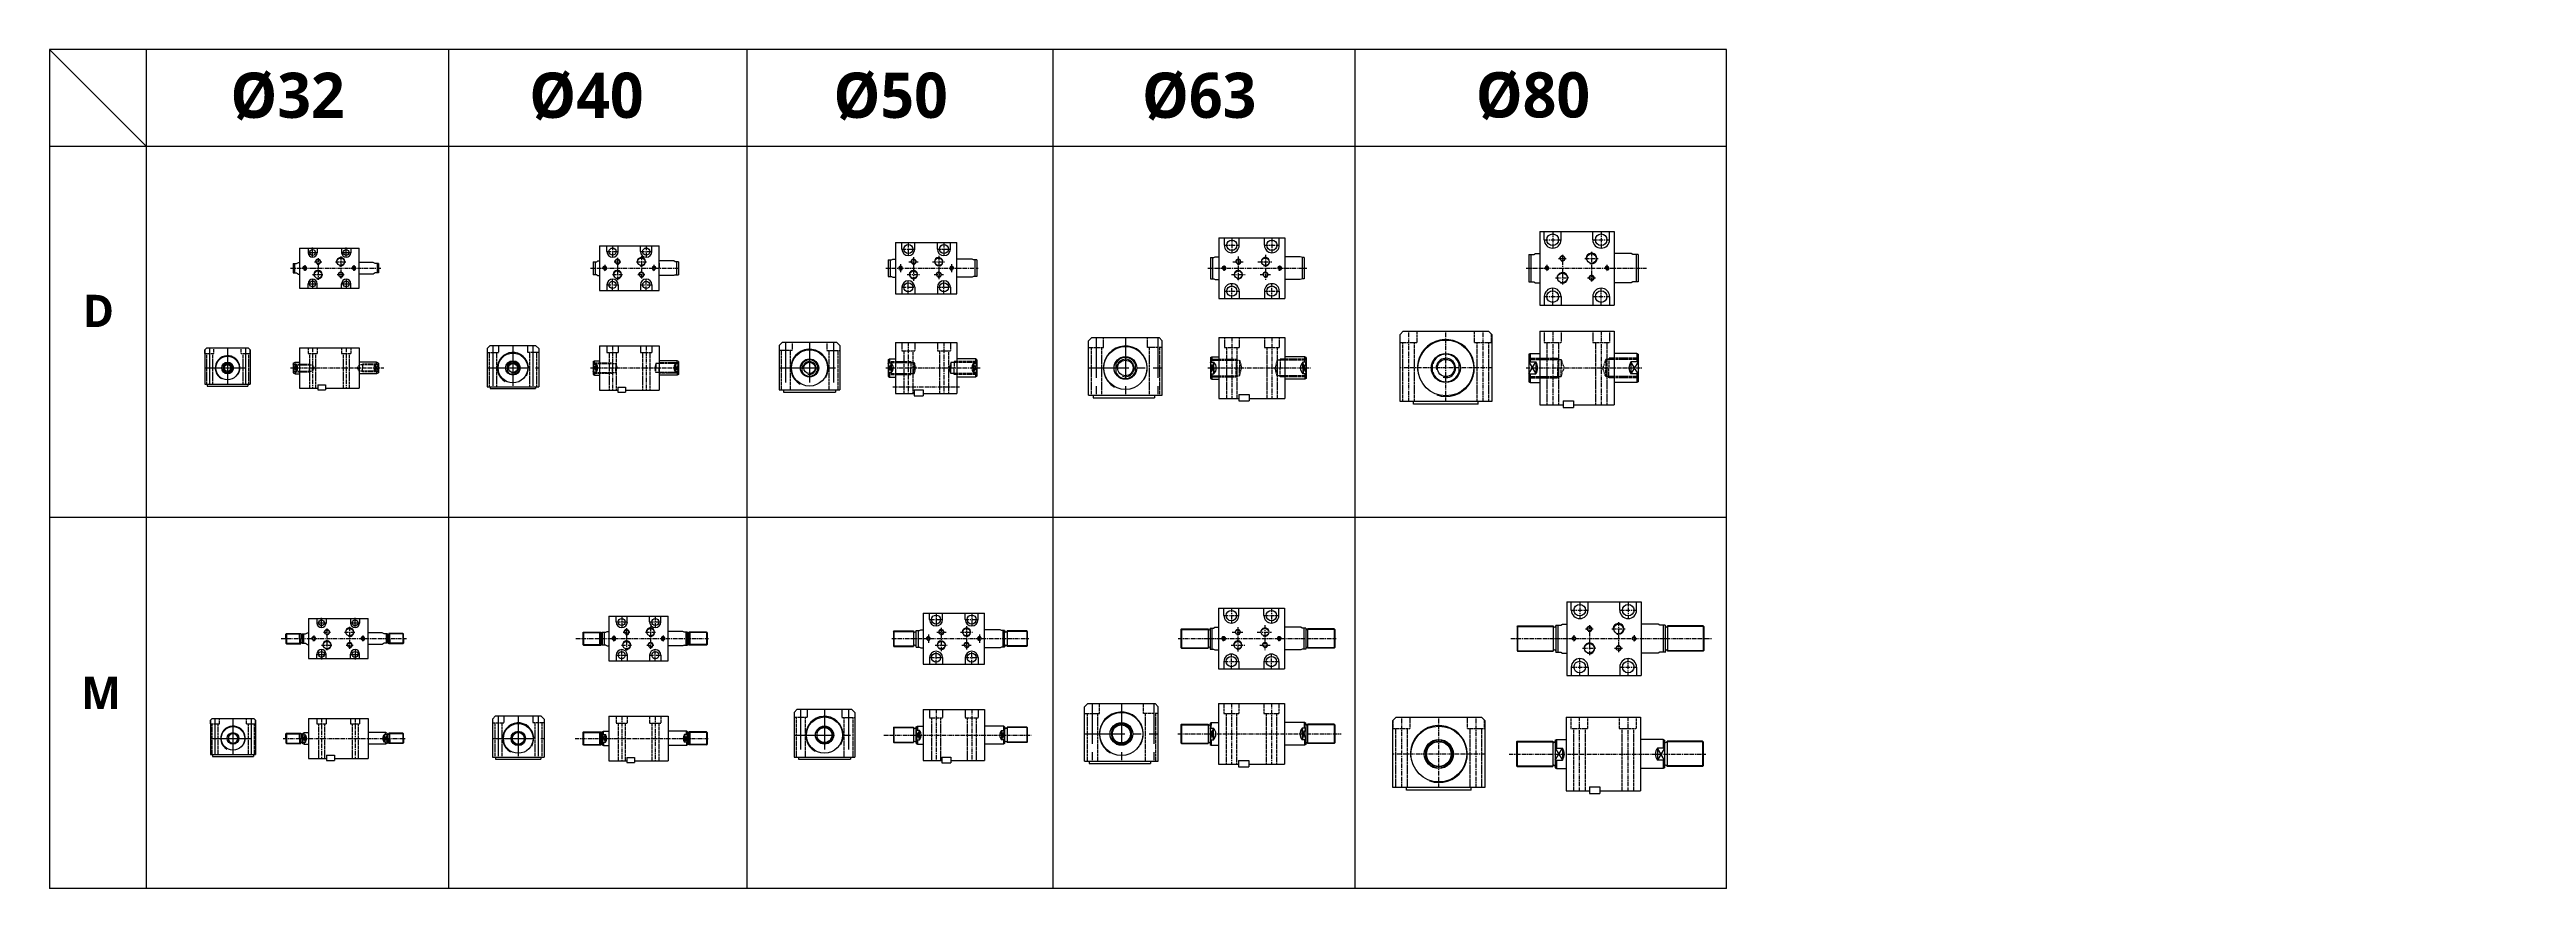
# Model space of a CAD drawing. Extents: x 0 to 3832, y 0 to 1298.
import ezdxf

# ---------------------------------------------------------------- set-up
doc = ezdxf.new("R2010")
doc.units = 0
doc.header["$LTSCALE"] = 5
doc.header["$MEASUREMENT"] = 0
doc.header["$PDMODE"] = 34
for name, pattern in [('CENTER', [2, 1.25, -0.25, 0.25, -0.25]), ('CENTERX2', [4, 2.5, -0.5, 0.5, -0.5]), ('HIDDEN', [0.375, 0.25, -0.125])]:
    doc.linetypes.add(name, pattern=pattern)
doc.layers.get('0').update_dxf_attribs({"linetype": 'CONTINUOUS'})
doc.layers.get('Defpoints').update_dxf_attribs({"linetype": 'CONTINUOUS'})
for name, color, linetype in [('1', 1, 'CONTINUOUS'), ('CEN', 1, 'CENTERX2'), ('CL', 1, 'CENTER'), ('FL', 3, 'CONTINUOUS'), ('HIDDEN', 2, 'HIDDEN'), ('ML', 3, 'CONTINUOUS'), ('테두리', 7, 'CONTINUOUS')]:
    doc.layers.add(name, color=color, linetype=linetype)
doc.styles.add('GHS', font='romans', dxfattribs={"bigfont": 'ghs'})
doc.styles.add('문자', font='romans.shx')
doc.styles.add('치수', font='romans.shx', dxfattribs={"width": 0.7, "oblique": 10, "bigfont": 'fhg.shx'})

msp = doc.modelspace()

# ---------------------------------------------------------------- linework, layer by layer
for p, q in [((0, 1298), (0, 574)), ((150, 1148), (0, 1298)), ((2594, 1298), (0, 1298)), ((150, 574), (150, 1298)), ((617.5, 574), (617.5, 1298)), ((1079.3, 574), (1079.3, 1298)), ((1552.5, 574), (1552.5, 1298)), ((2020, 574), (2020, 1298)), ((2594, 574), (2594, 1298)), ((2594, 1148), (0, 1148)), ((1318.5, 989.2), (1318.5, 999.2)), ((1338.5, 989.2), (1338.5, 999.2)), ((1373.5, 989.2), (1373.5, 999.2)), ((1393.5, 989.2), (1393.5, 999.2)), ((1403.5, 920.2), (1403.5, 999.2)), ((1808.9, 1006.7), (1808.9, 973.2)), ((1808.9, 1006.7), (1910.9, 1006.7)), ((1817.4, 995.2), (1817.4, 1006.7)), ((1840.4, 995.2), (1840.4, 1006.7)), ((1879.4, 995.2), (1879.4, 1006.7)), ((1902.4, 995.2), (1902.4, 1006.7)), ((1910.9, 1006.7), (1910.9, 912.7)), ((2305.3, 1016.7), (2420.3, 1016.7)), ((2305.3, 1016.7), (2305.3, 974.7)), ((2312.3, 1003.7), (2312.3, 1016.7)), ((2338.3, 1003.7), (2338.3, 1016.7)), ((2387.3, 1003.7), (2387.3, 1016.7)), ((2413.3, 1003.7), (2413.3, 1016.7)), ((2420.3, 1016.7), (2420.3, 902.7)), ((376.9, 966.9), (376.9, 952.4)), ((376.9, 966.9), (382.1, 966.9)), ((378.9, 966.9), (378.9, 952.4)), ((382.1, 966.9), (385.1, 968.7)), ((385.1, 968.7), (386.9, 968.7)), ((386.9, 990.7), (386.9, 950.7)), ((386.9, 990.7), (478.9, 990.7)), ((399.9, 990.7), (399.9, 983.7)), ((413.9, 990.7), (413.9, 983.7)), ((451.9, 990.7), (451.9, 983.7)), ((465.9, 990.7), (465.9, 983.7)), ((478.9, 928.7), (478.9, 990.7)), ((500.6, 968.7), (478.9, 968.7)), ((503.6, 966.9), (500.6, 968.7)), ((508.9, 966.9), (503.6, 966.9)), ((506.9, 966.9), (506.9, 952.4)), ((508.9, 966.9), (508.9, 952.4)), ((862.3, 985.4), (862.3, 994.2)), ((879.8, 985.4), (879.8, 994.2)), ((914.3, 985.4), (914.3, 994.2)), ((931.8, 985.4), (931.8, 994.2)), ((943, 925.2), (943, 994.2)), ((965.7, 970.9), (943, 970.9)), ((943, 967.7), (943, 959.7)), ((967.7, 969.7), (965.7, 970.9)), ((973, 969.7), (967.7, 969.7)), ((970, 969.7), (970, 949.6)), ((973, 969.7), (973, 949.6)), ((1427.4, 973.7), (1403.5, 973.7)), ((1429.4, 972.5), (1427.4, 973.7)), ((1434.5, 972.5), (1429.4, 972.5)), ((1431.5, 972.5), (1431.5, 946.8)), ((1434.5, 972.5), (1434.5, 946.8)), ((1795.9, 976), (1795.9, 943.3)), ((1795.9, 976), (1801.3, 976)), ((1798.9, 976), (1798.9, 943.3)), ((1801.3, 976), (1803.3, 977.2)), ((1803.3, 977.2), (1808.9, 977.2)), ((1808.9, 973.2), (1808.9, 959.7)), ((1808.9, 959.7), (1808.9, 912.7)), ((1934.9, 977.2), (1910.9, 977.2)), ((1910.9, 973.2), (1910.9, 959.7)), ((1938.6, 976), (1934.9, 977.2)), ((1937.9, 976), (1937.9, 943.3)), ((1940.9, 976), (1938.6, 976)), ((1940.9, 976), (1940.9, 943.3)), ((1940.9, 976), (1940.9, 943.3)), ((2288.3, 980.7), (2288.3, 938.7)), ((2288.3, 980.7), (2296.3, 980.7)), ((2291.3, 980.7), (2291.3, 938.7)), ((2296.3, 980.7), (2298.9, 982.2)), ((2298.9, 982.2), (2305.3, 982.2)), ((2305.3, 974.7), (2305.3, 959.7)), ((2305.3, 959.7), (2305.3, 902.7)), ((2446.7, 982.2), (2420.3, 982.2)), ((2420.3, 974.7), (2420.3, 959.7)), ((2449.3, 980.7), (2446.7, 982.2)), ((2457.3, 980.7), (2449.3, 980.7)), ((2454.3, 980.7), (2454.3, 938.7)), ((2457.3, 980.7), (2457.3, 938.7)), ((376.9, 952.4), (382.1, 952.4)), ((382.1, 952.4), (385.1, 950.7)), ((385.1, 950.7), (386.9, 950.7)), ((386.9, 950.7), (386.9, 941.7)), ((386.9, 941.7), (386.9, 928.7)), ((386.9, 928.7), (406.2, 928.7)), ((399.9, 928.7), (399.9, 935.7)), ((406.2, 928.7), (478.9, 928.7)), ((413.9, 928.7), (413.9, 935.7)), ((451.9, 928.7), (451.9, 935.7)), ((465.9, 928.7), (465.9, 935.7)), ((500.6, 950.7), (478.9, 950.7)), ((503.6, 952.4), (500.6, 950.7)), ((508.9, 952.4), (503.6, 952.4)), ((862.3, 933.9), (862.3, 925.2)), ((879.8, 933.9), (879.8, 925.2)), ((914.3, 933.9), (914.3, 925.2)), ((931.8, 933.9), (931.8, 925.2)), ((965.7, 948.5), (943, 948.5)), ((967.7, 949.6), (965.7, 948.5)), ((967.7, 949.6), (973, 949.6)), ((1318.5, 930.2), (1318.5, 920.2)), ((1338.5, 930.2), (1338.5, 920.2)), ((1373.5, 930.2), (1373.5, 920.2)), ((1393.5, 930.2), (1393.5, 920.2)), ((1427.4, 945.7), (1403.5, 945.7)), ((1429.4, 946.8), (1427.4, 945.7)), ((1434.5, 946.8), (1429.4, 946.8)), ((1795.9, 943.3), (1801.3, 943.3)), ((1801.3, 943.3), (1803.3, 942.2)), ((1803.3, 942.2), (1808.9, 942.2)), ((1817.4, 924.2), (1817.4, 912.7)), ((1840.4, 924.2), (1840.4, 912.7)), ((1879.4, 924.2), (1879.4, 912.7)), ((1902.4, 924.2), (1902.4, 912.7)), ((1934.9, 942.2), (1910.9, 942.2)), ((1938.6, 943.3), (1934.9, 942.2)), ((1940.9, 943.3), (1938.6, 943.3)), ((2288.3, 938.7), (2296.3, 938.7)), ((2296.3, 938.7), (2298.9, 937.2)), ((2298.9, 937.2), (2305.3, 937.2)), ((2446.7, 937.2), (2420.3, 937.2)), ((2449.3, 938.7), (2446.7, 937.2)), ((2457.3, 938.7), (2449.3, 938.7)), ((1808.9, 912.7), (1910.9, 912.7)), ((2305.3, 902.7), (2420.3, 902.7)), ((2312.3, 915.7), (2312.3, 902.7)), ((2338.3, 915.7), (2338.3, 902.7)), ((2387.3, 915.7), (2387.3, 902.7)), ((2413.3, 915.7), (2413.3, 902.7)), ((1128.6, 840.3), (1133.6, 845.3)), ((1133.6, 845.3), (1217.6, 845.3)), ((1222.6, 840.3), (1217.6, 845.3)), ((1607.3, 847.3), (1612.3, 852.3)), ((1607.3, 763.3), (1607.3, 847.3)), ((1612.3, 852.3), (1716.3, 852.3)), ((1716.3, 852.3), (1721.3, 847.3)), ((1721.3, 763.3), (1721.3, 847.3)), ((1808.9, 852.3), (1808.9, 818.8)), ((1808.9, 852.3), (1910.9, 852.3)), ((1910.9, 852.3), (1910.9, 758.3)), ((2094.1, 862.3), (2089.1, 857.3)), ((2089.1, 753.3), (2089.1, 857.3)), ((2094.1, 862.3), (2226.1, 862.3)), ((2226.1, 862.3), (2231.1, 857.3)), ((2231.1, 857.3), (2231.1, 753.3)), ((2305.3, 862.3), (2305.3, 805.3)), ((2305.3, 862.3), (2420.3, 862.3)), ((2420.3, 862.3), (2420.3, 748.3)), ((240.4, 833.3), (243.4, 836.3)), ((240.4, 833.3), (240.4, 780.3)), ((240.4, 827.7), (240.4, 833.3)), ((243.4, 836.3), (307.4, 836.3)), ((268.4, 810.9), (268.4, 799.6)), ((282.4, 810.9), (282.4, 799.6)), ((307.4, 836.3), (310.4, 833.3)), ((310.4, 833.3), (310.4, 780.3)), ((310.4, 827.7), (310.4, 833.3)), ((376.9, 812.5), (379.9, 814.3)), ((376.9, 812.5), (376.9, 798)), ((376.9, 810.9), (382.1, 810.9)), ((379.9, 814.3), (386.9, 814.3)), ((379.9, 810.9), (379.9, 814.3)), ((382.1, 805.3), (382.1, 810.9)), ((382.1, 805.3), (382.1, 799.6)), ((386.9, 836.3), (386.9, 805.3)), ((386.9, 836.3), (406.2, 836.3)), ((386.9, 805.3), (386.9, 796.3)), ((406.2, 836.3), (478.9, 836.3)), ((478.9, 836.3), (478.9, 774.3)), ((505.9, 814.3), (478.9, 814.3)), ((478.9, 805.3), (478.9, 796.3)), ((503.6, 805.3), (503.6, 810.9)), ((508.9, 810.9), (503.6, 810.9)), ((503.6, 805.3), (503.6, 799.6)), ((508.9, 812.5), (505.9, 814.3)), ((505.9, 810.9), (505.9, 814.3)), ((508.9, 812.5), (508.9, 798)), ((676.8, 835.3), (681.8, 840.3)), ((676.8, 835.3), (676.8, 776.3)), ((681.8, 840.3), (751.8, 840.3)), ((707.8, 811.9), (707.8, 798.6)), ((725.8, 811.9), (725.8, 798.6)), ((756.8, 835.3), (751.8, 840.3)), ((756.8, 835.3), (756.8, 776.3)), ((971, 816.5), (943, 816.5)), ((973, 815.3), (971, 816.5)), ((971, 812.3), (971, 816.5)), ((973, 815.3), (973, 795.2)), ((1128.6, 840.3), (1128.6, 771.3)), ((1163.6, 812.5), (1163.6, 798.1)), ((1187.6, 812.5), (1187.6, 798.1)), ((1222.6, 840.3), (1222.6, 771.3)), ((1432.5, 819.3), (1403.5, 819.3)), ((1434.5, 818.1), (1432.5, 819.3)), ((1432.5, 819.3), (1432.5, 812.5)), ((1434.5, 818.1), (1434.5, 792.4)), ((1649.3, 814.3), (1649.3, 796.3)), ((1679.3, 814.3), (1679.3, 796.3)), ((1795.9, 821.6), (1797.9, 822.8)), ((1795.9, 821.6), (1795.9, 788.9)), ((1795.9, 814.3), (1801.3, 814.3)), ((1797.9, 822.8), (1808.9, 822.8)), ((1797.9, 822.8), (1797.9, 818.8)), ((1797.9, 814.3), (1797.9, 822.8)), ((1797.9, 814.3), (1797.9, 822.8)), ((1801.3, 805.3), (1801.3, 814.3)), ((1801.3, 805.3), (1801.3, 796.3)), ((1808.9, 818.8), (1808.9, 758.3)), ((1941.9, 822.8), (1910.9, 822.8)), ((1938.6, 805.3), (1938.6, 814.3)), ((1943.9, 814.3), (1938.6, 814.3)), ((1938.6, 805.3), (1938.6, 796.3)), ((1941.9, 822.8), (1941.9, 818.8)), ((1943.9, 821.6), (1941.9, 822.8)), ((1941.9, 814.3), (1941.9, 822.8)), ((1941.9, 814.3), (1941.9, 822.8)), ((1943.9, 821.6), (1943.9, 788.9)), ((2139.6, 796), (2139.6, 814.6)), ((2180.6, 796), (2180.6, 814.6)), ((2288.3, 826.6), (2290.3, 827.8)), ((2288.3, 826.6), (2288.3, 783.9)), ((2288.3, 814.6), (2299.3, 814.6)), ((2290.3, 827.8), (2305.3, 827.8)), ((2290.3, 827.8), (2290.3, 814.6)), ((2299.3, 814.6), (2299.3, 796)), ((2305.3, 805.3), (2305.3, 748.3)), ((2455.3, 827.8), (2420.3, 827.8)), ((2457.3, 814.6), (2446.3, 814.6)), ((2446.3, 814.6), (2446.3, 796)), ((2455.3, 827.8), (2455.3, 814.6)), ((2457.3, 826.6), (2455.3, 827.8)), ((2457.3, 826.6), (2457.3, 783.9)), ((240.4, 780.3), (310.4, 780.3)), ((243.9, 780.3), (243.9, 777.3)), ((243.9, 777.3), (306.9, 777.3)), ((306.9, 780.3), (306.9, 777.3)), ((376.9, 799.6), (382.1, 799.6)), ((376.9, 798), (379.9, 796.3)), ((379.9, 799.6), (379.9, 796.3)), ((379.9, 796.3), (386.9, 796.3)), ((386.9, 796.3), (386.9, 787.3)), ((386.9, 787.3), (386.9, 774.3)), ((386.9, 774.3), (406.2, 774.3)), ((406.2, 774.3), (414.9, 774.3)), ((414.9, 779.3), (414.9, 771.3)), ((414.9, 779.3), (426.9, 779.3)), ((414.9, 771.3), (426.9, 771.3)), ((426.9, 779.3), (426.9, 771.3)), ((426.9, 774.3), (478.9, 774.3)), ((505.9, 796.3), (478.9, 796.3)), ((508.9, 799.6), (503.6, 799.6)), ((505.9, 799.6), (505.9, 796.3)), ((508.9, 798), (505.9, 796.3)), ((676.8, 776.3), (756.8, 776.3)), ((681.8, 776.3), (681.8, 773.3)), ((681.8, 773.3), (751.8, 773.3)), ((751.8, 776.3), (751.8, 773.3)), ((971, 794.1), (943, 794.1)), ((971, 798.3), (971, 794.1)), ((973, 795.2), (971, 794.1)), ((1128.6, 771.3), (1222.6, 771.3)), ((1135.6, 771.3), (1135.6, 767.8)), ((1135.6, 767.8), (1215.6, 767.8)), ((1202.8, 771.3), (1222.6, 771.3)), ((1215.6, 771.3), (1215.6, 767.8)), ((1432.5, 791.3), (1403.5, 791.3)), ((1432.5, 798.1), (1432.5, 791.3)), ((1434.5, 792.4), (1432.5, 791.3)), ((1795.9, 796.3), (1801.3, 796.3)), ((1795.9, 788.9), (1797.9, 787.8)), ((1797.9, 796.3), (1797.9, 787.8)), ((1797.9, 796.3), (1797.9, 787.8)), ((1797.9, 787.8), (1808.9, 787.8)), ((1941.9, 787.8), (1910.9, 787.8)), ((1943.9, 796.3), (1938.6, 796.3)), ((1941.9, 796.3), (1941.9, 787.8)), ((1941.9, 796.3), (1941.9, 787.8)), ((1943.9, 788.9), (1941.9, 787.8)), ((2288.3, 796), (2299.3, 796)), ((2288.3, 783.9), (2290.3, 782.8)), ((2290.3, 796), (2290.3, 782.8)), ((2290.3, 792), (2290.3, 782.8)), ((2290.3, 782.8), (2305.3, 782.8)), ((2455.3, 782.8), (2420.3, 782.8)), ((2457.3, 796), (2446.3, 796)), ((2455.3, 796), (2455.3, 782.8)), ((2455.3, 792), (2455.3, 782.8)), ((2457.3, 783.9), (2455.3, 782.8)), ((1607.3, 763.3), (1721.3, 763.3)), ((1614.3, 763.3), (1614.3, 759.3)), ((1614.3, 759.3), (1709.3, 759.3)), ((1709.3, 763.3), (1709.3, 759.3)), ((1808.9, 758.3), (1839.9, 758.3)), ((1839.9, 764.3), (1855.9, 764.3)), ((1839.9, 764.3), (1839.9, 754.3)), ((1839.9, 754.3), (1855.9, 754.3)), ((1855.9, 764.3), (1855.9, 754.3)), ((1855.9, 758.3), (1910.9, 758.3)), ((2231.1, 753.3), (2089.1, 753.3)), ((2110.1, 749.3), (2110.1, 753.3)), ((2210.1, 749.3), (2110.1, 749.3)), ((2210.1, 749.3), (2210.1, 753.3)), ((2305.3, 748.3), (2341.3, 748.3)), ((2341.3, 754.3), (2357.3, 754.3)), ((2341.3, 754.3), (2341.3, 744.3)), ((2341.3, 744.3), (2357.3, 744.3)), ((2357.3, 754.3), (2357.3, 744.3)), ((2357.3, 748.3), (2420.3, 748.3)), ((0, 724), (0, 0)), ((150, 0), (150, 724)), ((617.5, 0), (617.5, 724)), ((1079.3, 0), (1079.3, 724)), ((1552.5, 0), (1552.5, 724)), ((2020, 0), (2020, 724)), ((2594, 0), (2594, 724)), ((2594, 574), (0, 574)), ((2594, 574), (0, 574)), ((1361.5, 416.1), (1361.5, 426.1)), ((1381.5, 416.1), (1381.5, 426.1)), ((1416.5, 416.1), (1416.5, 426.1)), ((1436.5, 416.1), (1436.5, 426.1)), ((1446.5, 347.1), (1446.5, 426.1)), ((1808.2, 433.6), (1808.2, 339.6)), ((1808.2, 433.6), (1910.2, 433.6)), ((1816.7, 422.1), (1816.7, 433.6)), ((1839.7, 422.1), (1839.7, 433.6)), ((1878.7, 422.1), (1878.7, 433.6)), ((1901.7, 422.1), (1901.7, 433.6)), ((1910.2, 433.6), (1910.2, 339.6)), ((2347.1, 443.6), (2347.1, 329.6)), ((2347.1, 443.6), (2462.1, 443.6)), ((2354.1, 430.6), (2354.1, 443.6)), ((2380.1, 430.6), (2380.1, 443.6)), ((2429.1, 430.6), (2429.1, 443.6)), ((2455.1, 430.6), (2455.1, 443.6)), ((2462.1, 443.6), (2462.1, 329.6)), ((366.7, 394.6), (365.7, 393.5)), ((365.7, 386.6), (365.7, 393.5)), ((365.7, 386.6), (365.7, 379.6)), ((366.7, 394.6), (388.7, 394.6)), ((366.7, 394.6), (366.7, 378.6)), ((386.8, 386.6), (386.8, 394.6)), ((386.8, 386.6), (386.8, 378.6)), ((388.7, 394.6), (388.7, 386.6)), ((388.7, 393.8), (388.7, 393.8)), ((388.7, 378.6), (388.7, 386.6)), ((390.7, 393.8), (390.7, 379.3)), ((390.7, 393.8), (395.9, 393.8)), ((390.7, 386.6), (390.7, 393.8)), ((390.7, 386.6), (390.7, 379.3)), ((392.7, 393.8), (392.7, 379.3)), ((395.9, 393.8), (398.9, 395.6)), ((398.9, 395.6), (400.7, 395.6)), ((400.7, 417.6), (400.7, 377.6)), ((400.7, 417.6), (420.1, 417.6)), ((413.7, 417.6), (413.7, 410.6)), ((420.1, 417.6), (492.7, 417.6)), ((427.7, 417.6), (427.7, 410.6)), ((465.7, 417.6), (465.7, 410.6)), ((479.7, 417.6), (479.7, 410.6)), ((492.7, 355.6), (492.7, 417.6)), ((514.5, 395.6), (492.7, 395.6)), ((517.5, 393.8), (514.5, 395.6)), ((522.7, 393.8), (517.5, 393.8)), ((520.7, 393.8), (520.7, 379.3)), ((522.7, 393.8), (522.7, 379.3)), ((522.7, 386.6), (522.7, 393.8)), ((522.7, 386.6), (522.7, 379.3)), ((546.7, 394.6), (524.7, 394.6)), ((524.7, 394.6), (524.7, 386.6)), ((524.7, 393.8), (524.7, 393.8)), ((524.7, 378.6), (524.7, 386.6)), ((526.6, 386.6), (526.6, 394.6)), ((526.6, 386.6), (526.6, 378.6)), ((546.7, 394.6), (546.7, 378.6)), ((546.7, 394.6), (547.7, 393.5)), ((547.7, 386.6), (547.7, 393.5)), ((547.7, 386.6), (547.7, 379.6)), ((825.1, 395.8), (825.9, 396.6)), ((825.1, 395.8), (825.1, 377.4)), ((825.9, 396.6), (853.1, 396.6)), ((825.9, 396.6), (825.9, 376.6)), ((851.2, 376.6), (851.2, 396.6)), ((853.1, 376.6), (853.1, 396.6)), ((855.1, 376.5), (855.1, 396.6)), ((876.3, 412.3), (876.3, 421.1)), ((893.8, 412.3), (893.8, 421.1)), ((928.3, 412.3), (928.3, 421.1)), ((945.8, 412.3), (945.8, 421.1)), ((957.1, 352.1), (957.1, 421.1)), ((987.1, 376.5), (987.1, 396.6)), ((989.1, 376.6), (989.1, 396.6)), ((1016.2, 396.6), (989.1, 396.6)), ((990.9, 376.6), (990.9, 396.6)), ((1016.2, 396.6), (1016.2, 376.6)), ((1017.1, 395.8), (1016.2, 396.6)), ((1017.1, 395.8), (1017.1, 377.4)), ((1305.5, 397.8), (1306.3, 398.6)), ((1305.5, 397.8), (1305.5, 375.3)), ((1306.3, 398.6), (1336.5, 398.6)), ((1306.3, 398.6), (1306.3, 374.6)), ((1336.5, 398.6), (1336.5, 374.6)), ((1340.5, 373.4), (1340.5, 399.1)), ((1477.5, 373.4), (1477.5, 399.1)), ((1511.8, 398.6), (1481.5, 398.6)), ((1481.5, 398.6), (1481.5, 374.6)), ((1512.5, 397.8), (1511.8, 398.6)), ((1511.8, 398.6), (1511.8, 374.6)), ((1512.5, 397.8), (1512.5, 375.3)), ((1750.2, 400.6), (1751.2, 401.6)), ((1750.2, 400.6), (1750.2, 372.6)), ((1751.2, 401.6), (1792.2, 401.6)), ((1751.2, 401.6), (1751.2, 371.6)), ((1792.2, 401.6), (1792.2, 371.6)), ((1795.2, 402.9), (1795.2, 370.2)), ((1795.2, 402.9), (1800.5, 402.9)), ((1795.2, 402.9), (1795.2, 370.2)), ((1795.2, 402.6), (1795.2, 370.6)), ((1798.2, 402.9), (1798.2, 370.2)), ((1800.5, 402.9), (1802.5, 404.1)), ((1802.5, 404.1), (1808.2, 404.1)), ((1808.2, 400.1), (1808.2, 386.6)), ((1935.9, 404.1), (1910.2, 404.1)), ((1910.2, 400.1), (1910.2, 386.6)), ((1937.9, 402.9), (1935.9, 404.1)), ((1943.2, 402.9), (1937.9, 402.9)), ((1940.2, 402.9), (1940.2, 370.2)), ((1943.2, 402.9), (1943.2, 370.2)), ((1943.2, 402.9), (1943.2, 370.2)), ((1943.2, 402.6), (1943.2, 370.6)), ((1946.2, 401.6), (1946.2, 371.6)), ((1987.2, 401.6), (1946.2, 401.6)), ((1988.2, 400.6), (1987.2, 401.6)), ((1987.2, 401.6), (1987.2, 371.6)), ((1988.2, 400.6), (1988.2, 372.6)), ((2270.1, 405.1), (2271.1, 406.1)), ((2270.1, 405.1), (2270.1, 368.1)), ((2271.1, 406.1), (2326.1, 406.1)), ((2271.1, 406.1), (2271.1, 367.1)), ((2326.1, 406.1), (2326.1, 367.1)), ((2330.1, 407.6), (2330.1, 365.6)), ((2330.1, 407.6), (2338.1, 407.6)), ((2330.1, 407.6), (2330.1, 364.9)), ((2330.1, 407.6), (2330.1, 365.6)), ((2333.1, 407.6), (2333.1, 365.6)), ((2338.1, 407.6), (2340.7, 409.1)), ((2340.7, 409.1), (2347.1, 409.1)), ((2347.1, 401.6), (2347.1, 386.6)), ((2488.5, 409.1), (2462.1, 409.1)), ((2462.1, 401.6), (2462.1, 386.6)), ((2491.1, 407.6), (2488.5, 409.1)), ((2499.1, 407.6), (2491.1, 407.6)), ((2496.1, 407.6), (2496.1, 365.6)), ((2499.1, 407.6), (2499.1, 365.6)), ((2499.1, 407.6), (2499.1, 364.9)), ((2499.1, 407.6), (2499.1, 365.6)), ((2558.1, 406.1), (2503.1, 406.1)), ((2503.1, 406.1), (2503.1, 367.1)), ((2559.1, 405.1), (2558.1, 406.1)), ((2558.1, 406.1), (2558.1, 367.1)), ((2559.1, 405.1), (2559.1, 368.1)), ((366.7, 378.6), (365.7, 379.6)), ((366.7, 378.6), (388.7, 378.6)), ((388.7, 379.3), (388.7, 379.3)), ((390.7, 379.3), (395.9, 379.3)), ((395.9, 379.3), (398.9, 377.6)), ((398.9, 377.6), (400.7, 377.6)), ((400.7, 377.6), (400.7, 368.6)), ((400.7, 368.6), (400.7, 355.6)), ((400.7, 355.6), (420.1, 355.6)), ((413.7, 355.6), (413.7, 362.6)), ((420.1, 355.6), (492.7, 355.6)), ((427.7, 355.6), (427.7, 362.6)), ((465.7, 355.6), (465.7, 362.6)), ((479.7, 355.6), (479.7, 362.6)), ((514.5, 377.6), (492.7, 377.6)), ((517.5, 379.3), (514.5, 377.6)), ((522.7, 379.3), (517.5, 379.3)), ((524.7, 379.3), (524.7, 379.3)), ((546.7, 378.6), (524.7, 378.6)), ((546.7, 378.6), (547.7, 379.6)), ((825.9, 376.6), (825.1, 377.4)), ((825.9, 376.6), (853.1, 376.6)), ((876.3, 360.8), (876.3, 352.1)), ((893.8, 360.8), (893.8, 352.1)), ((928.3, 360.8), (928.3, 352.1)), ((945.8, 360.8), (945.8, 352.1)), ((1016.2, 376.6), (989.1, 376.6)), ((1016.2, 376.6), (1017.1, 377.4)), ((1305.5, 375.3), (1306.3, 374.6)), ((1306.3, 374.6), (1336.5, 374.6)), ((1361.5, 357.1), (1361.5, 347.1)), ((1381.5, 357.1), (1381.5, 347.1)), ((1416.5, 357.1), (1416.5, 347.1)), ((1436.5, 357.1), (1436.5, 347.1)), ((1511.8, 374.6), (1481.5, 374.6)), ((1512.5, 375.3), (1511.8, 374.6)), ((1750.2, 372.6), (1751.2, 371.6)), ((1751.2, 371.6), (1792.2, 371.6)), ((1795.2, 370.2), (1800.5, 370.2)), ((1800.5, 370.2), (1802.5, 369.1)), ((1802.5, 369.1), (1808.2, 369.1)), ((1816.7, 351.1), (1816.7, 339.6)), ((1839.7, 351.1), (1839.7, 339.6)), ((1878.7, 351.1), (1878.7, 339.6)), ((1901.7, 351.1), (1901.7, 339.6)), ((1935.9, 369.1), (1910.2, 369.1)), ((1937.9, 370.2), (1935.9, 369.1)), ((1943.2, 370.2), (1937.9, 370.2)), ((1987.2, 371.6), (1946.2, 371.6)), ((1988.2, 372.6), (1987.2, 371.6)), ((2270.1, 368.1), (2271.1, 367.1)), ((2271.1, 367.1), (2326.1, 367.1)), ((2330.1, 365.6), (2338.1, 365.6)), ((2338.1, 365.6), (2340.7, 364.1)), ((2340.7, 364.1), (2347.1, 364.1)), ((2488.5, 364.1), (2462.1, 364.1)), ((2491.1, 365.6), (2488.5, 364.1)), ((2499.1, 365.6), (2491.1, 365.6)), ((2558.1, 367.1), (2503.1, 367.1)), ((2559.1, 368.1), (2558.1, 367.1)), ((1808.2, 339.6), (1910.2, 339.6)), ((2347.1, 329.6), (2462.1, 329.6)), ((2354.1, 342.6), (2354.1, 329.6)), ((2380.1, 342.6), (2380.1, 329.6)), ((2429.1, 342.6), (2429.1, 329.6)), ((2455.1, 342.6), (2455.1, 329.6)), ((1151.8, 272.3), (1156.8, 277.3)), ((1151.8, 272.3), (1151.8, 203.3)), ((1156.8, 277.3), (1240.8, 277.3)), ((1245.8, 272.3), (1240.8, 277.3)), ((1245.8, 272.3), (1245.8, 203.3)), ((1601.1, 281.1), (1606.1, 286.1)), ((1601.1, 197.1), (1601.1, 281.1)), ((1606.1, 286.1), (1710.1, 286.1)), ((1710.1, 286.1), (1715.1, 281.1)), ((1715.1, 197.1), (1715.1, 281.1)), ((1808.2, 286.1), (1808.2, 252.6)), ((1808.2, 286.1), (1910.2, 286.1)), ((1910.2, 286.1), (1910.2, 192.1)), ((248.8, 260.2), (251.8, 263.2)), ((248.8, 260.2), (248.8, 207.2)), ((248.8, 254.6), (248.8, 260.2)), ((251.8, 263.2), (315.8, 263.2)), ((276.8, 237.8), (276.8, 226.5)), ((290.8, 237.8), (290.8, 226.5)), ((315.8, 263.2), (318.8, 260.2)), ((318.8, 260.2), (318.8, 207.2)), ((318.8, 254.6), (318.8, 260.2)), ((366.7, 240.2), (365.7, 239.1)), ((365.7, 232.2), (365.7, 239.1)), ((365.7, 232.2), (365.7, 225.3)), ((366.7, 240.2), (388.7, 240.2)), ((366.7, 240.2), (366.7, 224.2)), ((386.8, 232.2), (386.8, 240.2)), ((386.8, 232.2), (386.8, 224.2)), ((388.7, 240.2), (388.7, 232.2)), ((388.7, 239.4), (388.7, 239.4)), ((388.7, 224.2), (388.7, 232.2)), ((390.7, 239.5), (393.7, 241.2)), ((390.7, 232.2), (390.7, 239.5)), ((390.7, 237.8), (395.9, 237.8)), ((390.7, 232.2), (390.7, 224.9)), ((393.7, 241.2), (400.7, 241.2)), ((393.7, 237.8), (393.7, 241.2)), ((395.9, 232.2), (395.9, 237.8)), ((395.9, 232.2), (395.9, 226.5)), ((400.7, 263.2), (420.1, 263.2)), ((400.7, 263.2), (400.7, 214.2)), ((400.7, 232.2), (400.7, 223.2)), ((420.1, 263.2), (492.7, 263.2)), ((492.7, 263.2), (492.7, 201.2)), ((519.7, 241.2), (492.7, 241.2)), ((517.5, 232.2), (517.5, 237.8)), ((522.7, 237.8), (517.5, 237.8)), ((517.5, 232.2), (517.5, 226.5)), ((519.7, 237.8), (519.7, 241.2)), ((522.7, 239.5), (519.7, 241.2)), ((522.7, 232.2), (522.7, 239.5)), ((522.7, 232.2), (522.7, 224.9)), ((546.7, 240.2), (524.7, 240.2)), ((524.7, 240.2), (524.7, 232.2)), ((524.7, 239.4), (524.7, 239.4)), ((524.7, 224.2), (524.7, 232.2)), ((526.6, 232.2), (526.6, 240.2)), ((526.6, 232.2), (526.6, 224.2)), ((546.7, 240.2), (546.7, 224.2)), ((546.7, 240.2), (547.7, 239.1)), ((547.7, 232.2), (547.7, 239.1)), ((547.7, 232.2), (547.7, 225.3)), ((685.1, 262.2), (690.1, 267.2)), ((685.1, 262.2), (685.1, 203.2)), ((690.1, 267.2), (760.1, 267.2)), ((765.1, 262.2), (760.1, 267.2)), ((765.1, 262.2), (765.1, 203.2)), ((825.1, 241.4), (825.9, 242.2)), ((825.1, 241.4), (825.1, 223)), ((825.9, 242.2), (853.1, 242.2)), ((825.9, 242.2), (825.9, 222.2)), ((851.2, 222.2), (851.2, 242.2)), ((853.1, 222.2), (853.1, 242.2)), ((855.1, 222.1), (855.1, 242.2)), ((987.1, 222.1), (987.1, 242.2)), ((989.1, 222.2), (989.1, 242.2)), ((1016.2, 242.2), (989.1, 242.2)), ((990.9, 222.2), (990.9, 242.2)), ((1016.2, 242.2), (1016.2, 222.2)), ((1017.1, 241.4), (1016.2, 242.2)), ((1017.1, 241.4), (1017.1, 223)), ((1305.5, 248.8), (1306.3, 249.6)), ((1305.5, 248.8), (1305.5, 226.3)), ((1306.3, 249.6), (1336.5, 249.6)), ((1306.3, 249.6), (1306.3, 225.6)), ((1336.5, 249.6), (1336.5, 225.6)), ((1340.5, 225), (1340.5, 250.1)), ((1340.5, 249.8), (1340.5, 225.3)), ((1477.5, 225), (1477.5, 250.1)), ((1477.5, 249.8), (1477.5, 225.3)), ((1511.8, 249.6), (1481.5, 249.6)), ((1481.5, 249.6), (1481.5, 225.6)), ((1512.5, 248.8), (1511.8, 249.6)), ((1511.8, 249.6), (1511.8, 225.6)), ((1512.5, 248.8), (1512.5, 226.3)), ((1643.1, 248.1), (1643.1, 230.1)), ((1673.1, 248.1), (1673.1, 230.1)), ((1750.2, 253.1), (1751.2, 254.1)), ((1750.2, 253.1), (1750.2, 225.1)), ((1751.2, 254.1), (1792.2, 254.1)), ((1751.2, 254.1), (1751.2, 224.1)), ((1792.2, 254.1), (1792.2, 224.1)), ((1795.2, 255.4), (1797.2, 256.6)), ((1795.2, 255.4), (1795.2, 222.7)), ((1795.2, 255.1), (1795.2, 223.1)), ((1795.2, 248.1), (1800.5, 248.1)), ((1795.2, 230.1), (1800.5, 230.1)), ((1797.2, 256.6), (1808.2, 256.6)), ((1797.2, 256.6), (1797.2, 252.6)), ((1797.2, 248.1), (1797.2, 256.6)), ((1797.2, 248.1), (1797.2, 256.6)), ((1797.2, 230.1), (1797.2, 221.6)), ((1797.2, 230.1), (1797.2, 221.6)), ((1800.5, 239.1), (1800.5, 248.1)), ((1800.5, 239.1), (1800.5, 230.1)), ((1808.2, 252.6), (1808.2, 192.1)), ((1941.2, 256.6), (1910.2, 256.6)), ((1937.9, 239.1), (1937.9, 248.1)), ((1943.2, 248.1), (1937.9, 248.1)), ((1937.9, 239.1), (1937.9, 230.1)), ((1943.2, 230.1), (1937.9, 230.1)), ((1941.2, 256.6), (1941.2, 252.6)), ((1943.2, 255.4), (1941.2, 256.6)), ((1941.2, 248.1), (1941.2, 256.6)), ((1941.2, 248.1), (1941.2, 256.6)), ((1941.2, 230.1), (1941.2, 221.6)), ((1941.2, 230.1), (1941.2, 221.6)), ((1943.2, 255.4), (1943.2, 222.7)), ((1943.2, 255.1), (1943.2, 223.1)), ((1946.2, 254.1), (1946.2, 224.1)), ((1987.2, 254.1), (1946.2, 254.1)), ((1988.2, 253.1), (1987.2, 254.1)), ((1987.2, 254.1), (1987.2, 224.1)), ((1988.2, 253.1), (1988.2, 225.1)), ((2083.2, 265), (2078.2, 260)), ((2078.2, 156), (2078.2, 260)), ((2083.2, 265), (2215.2, 265)), ((2215.2, 265), (2220.2, 260)), ((2220.2, 260), (2220.2, 156)), ((2329.3, 229.3), (2331.3, 230.5)), ((2331.3, 230.5), (2346.3, 230.5)), ((2331.3, 230.5), (2331.3, 217.3)), ((2346.3, 265), (2346.3, 208)), ((2346.3, 265), (2461.3, 265)), ((2461.3, 265), (2461.3, 151)), ((2496.3, 230.5), (2461.3, 230.5)), ((2496.3, 230.5), (2496.3, 217.3)), ((2498.3, 229.3), (2496.3, 230.5)), ((248.8, 207.2), (318.8, 207.2)), ((252.3, 207.2), (252.3, 204.2)), ((252.3, 204.2), (315.3, 204.2)), ((315.3, 207.2), (315.3, 204.2)), ((366.7, 224.2), (365.7, 225.3)), ((366.7, 224.2), (388.7, 224.2)), ((388.7, 224.9), (388.7, 224.9)), ((390.7, 226.5), (395.9, 226.5)), ((390.7, 224.9), (393.7, 223.2)), ((393.7, 226.5), (393.7, 223.2)), ((393.7, 223.2), (400.7, 223.2)), ((400.7, 214.2), (400.7, 201.2)), ((400.7, 201.2), (420.1, 201.2)), ((420.1, 201.2), (428.7, 201.2)), ((428.7, 206.2), (428.7, 198.2)), ((428.7, 206.2), (440.7, 206.2)), ((428.7, 198.2), (440.7, 198.2)), ((440.7, 206.2), (440.7, 198.2)), ((440.7, 201.2), (492.7, 201.2)), ((519.7, 223.2), (492.7, 223.2)), ((522.7, 226.5), (517.5, 226.5)), ((519.7, 226.5), (519.7, 223.2)), ((522.7, 224.9), (519.7, 223.2)), ((524.7, 224.9), (524.7, 224.9)), ((546.7, 224.2), (524.7, 224.2)), ((546.7, 224.2), (547.7, 225.3)), ((685.1, 203.2), (765.1, 203.2)), ((690.1, 203.2), (690.1, 200.2)), ((690.1, 200.2), (760.1, 200.2)), ((760.1, 203.2), (760.1, 200.2)), ((825.9, 222.2), (825.1, 223)), ((825.9, 222.2), (853.1, 222.2)), ((1016.2, 222.2), (989.1, 222.2)), ((1016.2, 222.2), (1017.1, 223)), ((1151.8, 203.3), (1245.8, 203.3)), ((1158.8, 203.3), (1158.8, 199.8)), ((1158.8, 199.8), (1238.8, 199.8)), ((1226, 203.3), (1245.8, 203.3)), ((1238.8, 203.3), (1238.8, 199.8)), ((1305.5, 226.3), (1306.3, 225.6)), ((1306.3, 225.6), (1336.5, 225.6)), ((1511.8, 225.6), (1481.5, 225.6)), ((1512.5, 226.3), (1511.8, 225.6)), ((1601.1, 197.1), (1715.1, 197.1)), ((1608.1, 197.1), (1608.1, 193.1)), ((1608.1, 193.1), (1703.1, 193.1)), ((1703.1, 197.1), (1703.1, 193.1)), ((1750.2, 225.1), (1751.2, 224.1)), ((1751.2, 224.1), (1792.2, 224.1)), ((1795.2, 222.7), (1797.2, 221.6)), ((1797.2, 221.6), (1808.2, 221.6)), ((1808.2, 192.1), (1839.2, 192.1)), ((1839.2, 198.1), (1855.2, 198.1)), ((1839.2, 198.1), (1839.2, 188.1)), ((1855.2, 198.1), (1855.2, 188.1)), ((1855.2, 192.1), (1910.2, 192.1)), ((1941.2, 221.6), (1910.2, 221.6)), ((1943.2, 222.7), (1941.2, 221.6)), ((1987.2, 224.1), (1946.2, 224.1)), ((1988.2, 225.1), (1987.2, 224.1)), ((2128.7, 217.3), (2128.7, 198.7)), ((2169.7, 217.3), (2169.7, 198.7)), ((2269.3, 226.8), (2270.3, 227.8)), ((2269.3, 226.8), (2269.3, 189.8)), ((2270.3, 227.8), (2325.3, 227.8)), ((2270.3, 227.8), (2270.3, 188.8)), ((2325.3, 227.8), (2325.3, 188.8)), ((2329.3, 229.3), (2329.3, 186.7)), ((2329.3, 229.3), (2329.3, 187.3)), ((2329.3, 217.3), (2340.3, 217.3)), ((2329.3, 198.7), (2340.3, 198.7)), ((2331.3, 198.7), (2331.3, 185.5)), ((2331.3, 194.7), (2331.3, 185.5)), ((2340.3, 217.3), (2340.3, 198.7)), ((2346.3, 208), (2346.3, 151)), ((2498.3, 217.3), (2487.3, 217.3)), ((2487.3, 217.3), (2487.3, 198.7)), ((2498.3, 198.7), (2487.3, 198.7)), ((2496.3, 198.7), (2496.3, 185.5)), ((2496.3, 194.7), (2496.3, 185.5)), ((2498.3, 229.3), (2498.3, 186.7)), ((2498.3, 229.3), (2498.3, 187.3)), ((2557.3, 227.8), (2502.3, 227.8)), ((2502.3, 227.8), (2502.3, 188.8)), ((2558.3, 226.8), (2557.3, 227.8)), ((2557.3, 227.8), (2557.3, 188.8)), ((2558.3, 226.8), (2558.3, 189.8)), ((1839.2, 188.1), (1855.2, 188.1)), ((2220.2, 156), (2078.2, 156)), ((2099.2, 152), (2099.2, 156)), ((2199.2, 152), (2199.2, 156)), ((2269.3, 189.8), (2270.3, 188.8)), ((2270.3, 188.8), (2325.3, 188.8)), ((2329.3, 186.7), (2331.3, 185.5)), ((2331.3, 185.5), (2346.3, 185.5)), ((2382.3, 157), (2398.3, 157)), ((2382.3, 157), (2382.3, 147)), ((2398.3, 157), (2398.3, 147)), ((2496.3, 185.5), (2461.3, 185.5)), ((2498.3, 186.7), (2496.3, 185.5)), ((2557.3, 188.8), (2502.3, 188.8)), ((2558.3, 189.8), (2557.3, 188.8)), ((2199.2, 152), (2099.2, 152)), ((2346.3, 151), (2382.3, 151)), ((2382.3, 147), (2398.3, 147)), ((2398.3, 151), (2461.3, 151)), ((2594, 0), (0, 0))]:
    msp.add_line(p, q)
at = {"color": 7}
for p, q in [((1308.5, 999.2), (1403.5, 999.2)), ((1308.5, 999.2), (1308.5, 920.2)), ((841, 969.7), (841, 949.6)), ((841, 969.7), (846.4, 969.7)), ((844, 969.7), (844, 949.6)), ((846.4, 969.7), (848.4, 970.9)), ((848.4, 970.9), (851, 970.9)), ((851, 994.2), (943, 994.2)), ((851, 994.2), (851, 967.7)), ((851, 967.7), (851, 959.7)), ((851, 959.7), (851, 925.2)), ((1297.5, 972.5), (1297.5, 946.8)), ((1297.5, 972.5), (1302.6, 972.5)), ((1300.5, 972.5), (1300.5, 946.8)), ((1302.6, 972.5), (1304.6, 973.7)), ((1304.6, 973.7), (1308.5, 973.7)), ((846.4, 949.6), (841, 949.6)), ((846.4, 949.6), (848.4, 948.5)), ((848.4, 948.5), (851, 948.5)), ((851, 925.2), (943, 925.2)), ((1297.5, 946.8), (1302.6, 946.8)), ((1302.6, 946.8), (1304.6, 945.7)), ((1304.6, 945.7), (1308.5, 945.7)), ((1308.5, 920.2), (1403.5, 920.2)), ((1308.5, 844.8), (1403.5, 844.8)), ((1308.5, 844.8), (1308.5, 805.3)), ((1403.5, 844.8), (1403.5, 765.8)), ((841, 815.3), (843, 816.5)), ((841, 815.3), (841, 795.2)), ((841, 811.2), (846, 811.2)), ((843, 816.5), (851, 816.5)), ((843, 811.2), (843, 816.5)), ((846, 811.2), (846, 805.3)), ((846, 799.3), (846, 805.3)), ((851, 839.8), (851, 805.3)), ((851, 839.8), (943, 839.8)), ((851, 805.3), (851, 770.8)), ((943, 839.8), (943, 770.8)), ((973, 811.2), (968, 811.2)), ((968, 811.2), (968, 805.3)), ((968, 799.3), (968, 805.3)), ((1297.5, 818.1), (1299.5, 819.3)), ((1297.5, 818.1), (1297.5, 792.4)), ((1302.6, 812.5), (1297.5, 812.5)), ((1299.5, 819.3), (1308.5, 819.3)), ((1299.5, 819.3), (1299.5, 812.5)), ((1302.6, 805.3), (1302.6, 812.5)), ((1302.6, 805.3), (1302.6, 798.1)), ((1308.5, 805.3), (1308.5, 765.8)), ((1429.4, 805.3), (1429.4, 812.5)), ((1429.4, 812.5), (1434.5, 812.5)), ((1429.4, 805.3), (1429.4, 798.1)), ((841, 799.3), (846, 799.3)), ((841, 795.2), (843, 794.1)), ((843, 799.3), (843, 794.1)), ((843, 794.1), (851, 794.1)), ((851, 770.8), (879, 770.8)), ((879, 775.8), (891, 775.8)), ((879, 775.8), (879, 767.8)), ((879, 767.8), (891, 767.8)), ((891, 775.8), (891, 767.8)), ((891, 770.8), (943, 770.8)), ((973, 799.3), (968, 799.3)), ((1297.5, 798.1), (1302.6, 798.1)), ((1297.5, 792.4), (1299.5, 791.3)), ((1299.5, 798.1), (1299.5, 791.3)), ((1299.5, 791.3), (1308.5, 791.3)), ((1337.5, 771.3), (1351.5, 771.3)), ((1337.5, 771.3), (1337.5, 762.3)), ((1351.5, 771.3), (1351.5, 762.3)), ((1434.5, 798.1), (1429.4, 798.1)), ((1308.5, 765.8), (1337.5, 765.8)), ((1337.5, 762.3), (1351.5, 762.3)), ((1351.5, 765.8), (1403.5, 765.8)), ((1351.5, 426.1), (1446.5, 426.1)), ((1351.5, 426.1), (1351.5, 347.1)), ((855.1, 396.6), (855.1, 376.5)), ((855.1, 396.6), (860.4, 396.6)), ((855.1, 396.6), (855.1, 376.5)), ((858.1, 396.6), (858.1, 376.5)), ((860.4, 396.6), (862.4, 397.8)), ((862.4, 397.8), (865.1, 397.8)), ((865.1, 421.1), (957.1, 421.1)), ((865.1, 421.1), (865.1, 352.1)), ((865.1, 394.6), (865.1, 386.6)), ((979.7, 397.8), (957.1, 397.8)), ((981.7, 396.6), (979.7, 397.8)), ((987.1, 396.6), (981.7, 396.6)), ((984.1, 396.6), (984.1, 376.5)), ((987.1, 396.6), (987.1, 376.5)), ((987.1, 396.6), (987.1, 376.5)), ((1340.5, 399.1), (1345.6, 399.1)), ((1343.5, 399.1), (1343.5, 373.4)), ((1345.6, 399.1), (1347.6, 400.3)), ((1347.6, 400.3), (1351.5, 400.3)), ((1470.5, 400.3), (1446.5, 400.3)), ((1472.5, 399.1), (1470.5, 400.3)), ((1477.5, 399.1), (1472.5, 399.1)), ((1474.5, 399.1), (1474.5, 373.4)), ((860.4, 376.5), (855.1, 376.5)), ((860.4, 376.5), (862.4, 375.4)), ((862.4, 375.4), (865.1, 375.4)), ((865.1, 352.1), (957.1, 352.1)), ((979.7, 375.4), (957.1, 375.4)), ((981.7, 376.5), (979.7, 375.4)), ((981.7, 376.5), (987.1, 376.5)), ((1340.5, 373.4), (1345.6, 373.4)), ((1345.6, 373.4), (1347.6, 372.3)), ((1347.6, 372.3), (1351.5, 372.3)), ((1351.5, 347.1), (1446.5, 347.1)), ((1470.5, 372.3), (1446.5, 372.3)), ((1472.5, 373.4), (1470.5, 372.3)), ((1477.5, 373.4), (1472.5, 373.4)), ((1351.5, 276.8), (1446.5, 276.8)), ((1351.5, 276.8), (1351.5, 237.3)), ((1446.5, 276.8), (1446.5, 197.8)), ((715.6, 238.1), (715.6, 226.3)), ((734.6, 238.1), (734.6, 226.3)), ((855.1, 242.2), (857.1, 243.4)), ((855.1, 242.2), (855.1, 222.1)), ((855.1, 238.1), (860.1, 238.1)), ((857.1, 243.4), (865.1, 243.4)), ((857.1, 238.1), (857.1, 243.4)), ((860.1, 238.1), (860.1, 232.2)), ((860.1, 226.3), (860.1, 232.2)), ((865.1, 266.7), (865.1, 232.2)), ((865.1, 266.7), (957.1, 266.7)), ((865.1, 232.2), (865.1, 197.7)), ((957.1, 266.7), (957.1, 197.7)), ((985.1, 243.4), (957.1, 243.4)), ((987.1, 238.1), (982.1, 238.1)), ((982.1, 238.1), (982.1, 232.2)), ((982.1, 226.3), (982.1, 232.2)), ((987.1, 242.2), (985.1, 243.4)), ((985.1, 238.1), (985.1, 243.4)), ((987.1, 242.2), (987.1, 222.1)), ((1340.5, 250.1), (1342.5, 251.3)), ((1340.5, 250.1), (1340.5, 224.4)), ((1345.6, 244.5), (1340.5, 244.5)), ((1340.5, 230.1), (1345.6, 230.1)), ((1342.5, 251.3), (1351.5, 251.3)), ((1342.5, 251.3), (1342.5, 244.5)), ((1342.5, 230.1), (1342.5, 223.3)), ((1345.6, 237.3), (1345.6, 244.5)), ((1345.6, 237.3), (1345.6, 230.1)), ((1351.5, 237.3), (1351.5, 197.8)), ((1475.5, 251.3), (1446.5, 251.3)), ((1472.5, 237.3), (1472.5, 244.5)), ((1472.5, 244.5), (1477.5, 244.5)), ((1472.5, 237.3), (1472.5, 230.1)), ((1477.5, 230.1), (1472.5, 230.1)), ((1477.5, 250.1), (1475.5, 251.3)), ((1475.5, 251.3), (1475.5, 244.5)), ((1475.5, 230.1), (1475.5, 223.3)), ((1477.5, 250.1), (1477.5, 224.4)), ((855.1, 226.3), (860.1, 226.3)), ((855.1, 222.1), (857.1, 221)), ((857.1, 226.3), (857.1, 221)), ((857.1, 221), (865.1, 221)), ((865.1, 197.7), (893.1, 197.7)), ((893.1, 202.7), (905.1, 202.7)), ((893.1, 202.7), (893.1, 194.7)), ((893.1, 194.7), (905.1, 194.7)), ((905.1, 202.7), (905.1, 194.7)), ((905.1, 197.7), (957.1, 197.7)), ((985.1, 221), (957.1, 221)), ((987.1, 226.3), (982.1, 226.3)), ((985.1, 226.3), (985.1, 221)), ((987.1, 222.1), (985.1, 221)), ((1340.5, 224.4), (1342.5, 223.3)), ((1342.5, 223.3), (1351.5, 223.3)), ((1351.5, 197.8), (1380.5, 197.8)), ((1380.5, 203.3), (1394.5, 203.3)), ((1380.5, 203.3), (1380.5, 194.3)), ((1380.5, 194.3), (1394.5, 194.3)), ((1394.5, 203.3), (1394.5, 194.3)), ((1394.5, 197.8), (1446.5, 197.8)), ((1475.5, 223.3), (1446.5, 223.3)), ((1477.5, 224.4), (1475.5, 223.3))]:
    msp.add_line(p, q, dxfattribs=at)
at = {"ltscale": 0.1}
for p, q in [((855.1, 396.6), (855.1, 376.5)), ((987.1, 396.6), (987.1, 376.5)), ((855.1, 242.2), (855.1, 222.1)), ((987.1, 242.2), (987.1, 222.1))]:
    msp.add_line(p, q, dxfattribs=at)
at = {"color": 3}
for p, q in [((1305.5, 397.8), (1336.7, 397.8)), ((1512.5, 397.8), (1481.4, 397.8)), ((1750.5, 400.8), (1792.2, 400.8)), ((1792.2, 400.8), (1792.4, 400.9)), ((1946.2, 400.8), (1946, 400.9)), ((1988, 400.8), (1946.2, 400.8)), ((2271.1, 405.3), (2326.2, 405.3)), ((2558.1, 405.3), (2502.9, 405.3)), ((1305.5, 375.3), (1336.7, 375.3)), ((1512.5, 375.3), (1481.4, 375.3)), ((1750.5, 372.3), (1792.2, 372.3)), ((1792.2, 372.3), (1792.4, 372.2)), ((1946.2, 372.3), (1946, 372.2)), ((1988, 372.3), (1946.2, 372.3)), ((2271.1, 367.8), (2326.2, 367.8)), ((2558.1, 367.8), (2502.9, 367.8)), ((1305.5, 248.8), (1336.7, 248.8)), ((1512.5, 248.8), (1481.4, 248.8)), ((1750.5, 253.3), (1792.2, 253.3)), ((1792.2, 253.3), (1792.4, 253.4)), ((1946.2, 253.3), (1946, 253.4)), ((1988, 253.3), (1946.2, 253.3)), ((1305.5, 226.3), (1336.7, 226.3)), ((1512.5, 226.3), (1481.4, 226.3)), ((1750.5, 224.8), (1792.2, 224.8)), ((1792.2, 224.8), (1792.4, 224.8)), ((1946.2, 224.8), (1946, 224.8)), ((1988, 224.8), (1946.2, 224.8)), ((2270.3, 227.1), (2325.4, 227.1)), ((2557.3, 227.1), (2502.1, 227.1)), ((2270.3, 189.6), (2325.4, 189.6)), ((2557.3, 189.6), (2502.1, 189.6))]:
    msp.add_line(p, q, dxfattribs=at)
for centre, radius in [((1828.9, 995.2), 8), ((1890.9, 995.2), 8), ((2325.3, 1003.7), 9), ((2400.3, 1003.7), 9), ((406.9, 984), 4.5), ((458.9, 984), 4.5), ((871, 985.4), 5.5), ((923, 985.4), 5.5), ((1328.5, 989.2), 7), ((1383.5, 989.2), 7), ((406.9, 935.3), 4.5), ((458.9, 935.3), 4.5), ((871, 933.9), 5.5), ((923, 933.9), 5.5), ((1328.5, 930.2), 7), ((1383.5, 930.2), 7), ((1828.9, 924.2), 8), ((1890.9, 924.2), 8), ((2325.3, 915.7), 9), ((2400.3, 915.7), 9), ((2160.1, 805.3), 43.2), ((275.4, 805.3), 18.2), ((275.4, 805.3), 9), ((275.4, 805.3), 5.12), ((716.8, 805.3), 11.2), ((716.8, 805.3), 7), ((1175.6, 805.3), 28), ((1175.6, 805.3), 14), ((1175.6, 805.3), 8.75), ((1664.3, 805.3), 33.3), ((1664.3, 805.3), 17.5), ((1664.3, 805.3), 12), ((2160.1, 805.3), 22.5), ((2160.1, 805.3), 13.2), ((1371.5, 416.1), 7), ((1426.5, 416.1), 7), ((1828.2, 422.1), 8), ((1890.2, 422.1), 8), ((2367.1, 430.6), 9), ((2442.1, 430.6), 9), ((420.7, 410.9), 4.5), ((472.7, 410.9), 4.5), ((885.1, 412.3), 5.5), ((937.1, 412.3), 5.5), ((420.7, 362.2), 4.5), ((472.7, 362.2), 4.5), ((885.1, 360.8), 5.5), ((937.1, 360.8), 5.5), ((1371.5, 357.1), 7), ((1426.5, 357.1), 7), ((1828.2, 351.1), 8), ((1890.2, 351.1), 8), ((2367.1, 342.6), 9), ((2442.1, 342.6), 9), ((1658.1, 239.1), 33.3), ((283.8, 232.2), 18.2), ((283.8, 232.2), 9), ((725.1, 232.2), 11.2), ((725.1, 232.2), 9.19), ((1198.8, 237.3), 28), ((1198.8, 237.3), 11.5), ((1658.1, 239.1), 17.5), ((1658.1, 239.1), 14), ((2149.2, 208), 43.2), ((2149.2, 208), 22.5), ((2149.2, 208), 19.1)]:
    msp.add_circle(centre, radius)
at = {"color": 7}
for centre, radius in [((859, 959.7), 2.5), ((878.5, 969.7), 3.3), ((915.5, 969.7), 5.75), ((1316.5, 959.7), 2.5), ((1336.5, 969.7), 3.38), ((1375.5, 969.7), 5.75), ((1816.9, 959.7), 2.5), ((1838.9, 969.7), 3.38), ((1880.9, 969.7), 5.75), ((1902.9, 959.7), 2.5), ((2316.3, 959.7), 2.5), ((2340.3, 974.7), 3.38), ((2385.3, 974.7), 7.5), ((2409.3, 959.7), 2.5), ((878.5, 949.7), 5.75), ((915.5, 949.7), 3.3), ((1336.5, 949.7), 5.75), ((1375.5, 949.7), 3.38), ((1838.9, 949.7), 5.75), ((1880.9, 949.7), 3.38), ((2340.3, 944.7), 7.5), ((2385.3, 944.7), 3.38), ((873.1, 386.6), 2.5), ((892.6, 396.6), 3.3), ((929.6, 396.6), 5.75), ((1359.5, 386.6), 2.5), ((1379.5, 396.6), 3.38), ((1418.5, 396.6), 5.75), ((1816.2, 386.6), 2.5), ((1838.2, 396.6), 3.38), ((1880.2, 396.6), 5.75), ((1902.2, 386.6), 2.5), ((2358.1, 386.6), 2.5), ((2382.1, 401.6), 3.38), ((2427.1, 401.6), 7.5), ((2451.1, 386.6), 2.5), ((892.6, 376.6), 5.75), ((929.6, 376.6), 3.3), ((1379.5, 376.6), 5.75), ((1418.5, 376.6), 3.38), ((1838.2, 376.6), 5.75), ((1880.2, 376.6), 3.38), ((2382.1, 371.6), 7.5), ((2427.1, 371.6), 3.38)]:
    msp.add_circle(centre, radius, dxfattribs=at)
at = {"ltscale": 0.1}
for centre in [(716.8, 805.3), (725.1, 232.2)]:
    msp.add_circle(centre, 23, dxfattribs=at)
for centre, radius, start, end in [((2325.3, 1003.7), 13, 180, 0), ((2400.3, 1003.7), 13, 180, 0), ((406.9, 983.7), 7, 180, 0), ((458.9, 983.7), 7, 180, 0), ((871, 985.4), 8.75, 180, 0), ((923, 985.4), 8.75, 180, 0), ((1328.5, 989.2), 10, 180, 0), ((1383.5, 989.2), 10, 180, 0), ((1828.9, 995.2), 11.5, 180, 0), ((1890.9, 995.2), 11.5, 180, 0), ((406.9, 935.7), 7, 0, 180), ((458.9, 935.7), 7, 0, 180), ((871, 933.9), 8.75, 0, 180), ((923, 933.9), 8.75, 0, 180), ((1328.5, 930.2), 10, 0, 180), ((1383.5, 930.2), 10, 0, 180), ((1828.9, 924.2), 11.5, 0, 180), ((1890.9, 924.2), 11.5, 0, 180), ((2325.3, 915.7), 13, 0, 180), ((2400.3, 915.7), 13, 0, 180), ((275.4, 805.3), 7.27, 15.6063, 164.3937), ((374, 805.3), 9.85, 359.8976, 34.9452), ((374, 805.3), 9.85, 325.0548, 0.1024), ((511.7, 805.3), 9.85, 145.0548, 180.1024), ((511.7, 805.3), 9.85, 179.8976, 214.9452), ((716.8, 805.3), 10, 26.3704, 153.6296), ((1175.6, 805.3), 12.8, 20.9017, 159.0983), ((1664.3, 805.3), 16.3, 23.4086, 156.5914), ((1791.9, 805.2), 13, 0.1724, 44.0348), ((1791.9, 805.3), 13, 315.9652, 359.8276), ((1948, 805.2), 13, 135.9652, 179.8276), ((1948, 805.3), 13, 180.1724, 224.0348), ((2160.1, 805.3), 21.3, 16.1784, 163.8216), ((2286.4, 805.3), 15.8, 324.1474, 35.8526), ((2459.1, 805.3), 15.8, 144.1474, 215.8526), ((275.4, 805.3), 7.27, 195.6063, 344.3937), ((716.8, 805.3), 10, 206.3704, 333.6296), ((1175.6, 805.3), 12.8, 200.9017, 339.0983), ((1664.3, 805.3), 16.3, 203.4086, 336.5914), ((2160.1, 805.3), 21.3, 196.1784, 343.8216), ((1828.2, 422.1), 11.5, 180, 0), ((1890.2, 422.1), 11.5, 180, 0), ((2367.1, 430.6), 13, 180, 0), ((2442.1, 430.6), 13, 180, 0), ((389.7, 393.8), 1, 175.2659, 0), ((420.7, 410.6), 7, 180, 0), ((472.7, 410.6), 7, 180, 0), ((523.7, 393.8), 1, 180, 4.7341), ((854.1, 395.8), 1, 180, 0), ((885.1, 412.3), 8.75, 180, 0), ((937.1, 412.3), 8.75, 180, 0), ((988.1, 395.8), 1, 180, 0), ((1338.5, 398.6), 2, 180, 0), ((1371.5, 416.1), 10, 180, 0), ((1426.5, 416.1), 10, 180, 0), ((1479.5, 398.6), 2, 180, 0), ((1793.7, 401.6), 1.5, 180, 0), ((1944.7, 401.6), 1.5, 180, 0), ((2328.1, 406.1), 2, 180, 0), ((2501.1, 406.1), 2, 180, 0), ((389.7, 379.3), 1, 0, 184.7341), ((420.7, 362.6), 7, 0, 180), ((472.7, 362.6), 7, 0, 180), ((523.7, 379.3), 1, 355.2659, 180), ((854.1, 377.4), 1, 0, 180), ((885.1, 360.8), 8.75, 0, 180), ((937.1, 360.8), 8.75, 0, 180), ((988.1, 377.4), 1, 0, 180), ((1338.5, 374.6), 2, 0, 180), ((1371.5, 357.1), 10, 0, 180), ((1426.5, 357.1), 10, 0, 180), ((1479.5, 374.6), 2, 0, 180), ((1793.7, 371.6), 1.5, 0, 180), ((1828.2, 351.1), 11.5, 0, 180), ((1890.2, 351.1), 11.5, 0, 180), ((1944.7, 371.6), 1.5, 360, 180), ((2328.1, 367.1), 2, 0, 180), ((2367.1, 342.6), 13, 0, 180), ((2442.1, 342.6), 13, 0, 180), ((2501.1, 367.1), 2, 0, 180), ((283.8, 232.2), 7.25, 15.0902, 164.9098), ((283.8, 232.2), 7.25, 195.0902, 344.9098), ((389.7, 239.5), 1, 175.2659, 0), ((387.8, 232.2), 9.85, 359.8976, 34.9452), ((387.8, 232.2), 9.85, 325.0548, 0.1024), ((525.5, 232.2), 9.85, 145.0548, 180.1024), ((525.5, 232.2), 9.85, 179.8976, 214.9452), ((523.7, 239.5), 1, 180, 4.7341), ((854.1, 241.4), 1, 180, 0), ((988.1, 241.4), 1, 180, 0), ((1198.8, 237.3), 12.8, 20.9017, 159.0983), ((1198.8, 237.3), 12.8, 200.9017, 339.0983), ((1338.5, 249.6), 2, 180, 0), ((1479.5, 249.6), 2, 180, 0), ((1658.1, 239.1), 16.3, 23.4086, 156.5914), ((1658.1, 239.1), 16.3, 203.4086, 336.5914), ((1793.7, 254.1), 1.5, 180, 0), ((1791.2, 239.1), 13, 0.1724, 44.0348), ((1791.2, 239.1), 13, 315.9652, 359.8276), ((1947.2, 239.1), 13, 135.9652, 179.8276), ((1947.2, 239.1), 13, 180.1724, 224.0348), ((1944.7, 254.1), 1.5, 180, 0), ((389.7, 224.9), 1, 0, 184.7341), ((523.7, 224.9), 1, 355.2659, 180), ((854.1, 223), 1, 0, 180), ((988.1, 223), 1, 0, 180), ((1338.5, 225.6), 2, 0, 180), ((1479.5, 225.6), 2, 0, 180), ((1793.7, 224.1), 1.5, 0, 180), ((1944.7, 224.1), 1.5, 360, 180), ((2149.2, 208), 21.3, 16.1784, 163.8216), ((2149.2, 208), 21.3, 196.1784, 343.8216), ((2327.3, 227.8), 2, 180, 0), ((2327.5, 208), 15.8, 324.1474, 35.8526), ((2500.1, 208), 15.8, 144.1474, 215.8526), ((2500.3, 227.8), 2, 180, 0), ((2327.3, 188.8), 2, 0, 180), ((2500.3, 188.8), 2, 0, 180)]:
    msp.add_arc(centre, radius, start, end)
at = {"color": 7}
for centre, radius, start, end in [((935, 959.7), 3, 339.6463, 294.774), ((1395.5, 959.7), 3, 340.5668, 299.7281), ((838.2, 805.3), 9.8, 322.7372, 37.2628), ((975.8, 805.3), 9.8, 142.7372, 217.2628), ((1295.2, 805.3), 10.3, 315.5671, 44.4329), ((1436.8, 805.3), 10.3, 135.5671, 224.4329), ((949.1, 386.6), 3, 339.6463, 294.774), ((1438.5, 386.6), 3, 340.5668, 299.7281), ((852.3, 232.2), 9.8, 322.7372, 37.2628), ((989.9, 232.2), 9.8, 142.7372, 217.2628), ((1338.2, 237.3), 10.3, 315.5671, 44.4329), ((1479.9, 237.3), 10.3, 135.5671, 224.4329)]:
    msp.add_arc(centre, radius, start, end, dxfattribs=at)
at = {"color": 3}
for centre, radius, start, end in [((2160.1, 805.3), 44, 251.0827, 185.3464), ((1175.6, 805.3), 29, 330, 240), ((1175.6, 805.3), 10, 255.4751, 186.6072), ((1664.3, 805.3), 34, 330, 240), ((1664.3, 805.3), 13.5, 251.3867, 183.3856), ((2160.1, 805.3), 15, 254.4953, 189.6156), ((1658.1, 239.1), 34, 330, 240), ((1198.8, 237.3), 29, 330, 240), ((2149.2, 208), 44, 251.0827, 185.3464)]:
    msp.add_arc(centre, radius, start, end, dxfattribs=at)
at = {"layer": '1', "color": 3}
for centre, radius, start, end in [((716.8, 805.3), 24, 330, 240), ((716.8, 805.3), 8, 255.9633, 184.7518), ((725.1, 232.2), 24, 330, 240)]:
    msp.add_arc(centre, radius, start, end, dxfattribs=at)
at = {"layer": 'CEN'}
for p, q in [((1816.9, 955.9), (1816.9, 963.2)), ((1902.9, 955.9), (1902.9, 963.2)), ((1816.2, 382.8), (1816.2, 390.1)), ((1902.2, 382.8), (1902.2, 390.1))]:
    msp.add_line(p, q, dxfattribs=at)
at = {"layer": 'CL', "ltscale": 10}
for p, q in [((399.9, 984), (413.9, 984)), ((406.9, 976.2), (406.9, 991.9)), ((451.9, 984), (465.9, 984)), ((458.9, 976.6), (458.9, 991.5)), ((399.9, 935.3), (413.9, 935.3)), ((406.9, 943.1), (406.9, 927.5)), ((451.9, 935.3), (465.9, 935.3)), ((458.9, 942.8), (458.9, 927.8)), ((1138.6, 845.3), (1138.6, 771.3)), ((1175.6, 845.3), (1175.6, 771.3)), ((1212.6, 845.3), (1212.6, 771.3)), ((1619.3, 852.3), (1619.3, 763.3)), ((1664.3, 852.3), (1664.3, 763.3)), ((1714.3, 852.3), (1714.3, 763.3)), ((240.4, 805.3), (310.4, 805.3)), ((247.4, 836.3), (247.4, 780.3)), ((275.4, 836.3), (275.4, 780.3)), ((303.4, 836.3), (303.4, 780.3)), ((676.8, 805.3), (756.8, 805.3)), ((685.8, 840.3), (685.8, 776.3)), ((716.8, 840.3), (716.8, 776.3)), ((747.8, 840.3), (747.8, 776.3)), ((1128.6, 805.3), (1222.6, 805.3)), ((1607.3, 805.3), (1721.3, 805.3)), ((413.7, 410.9), (427.7, 410.9)), ((420.7, 403.1), (420.7, 418.8)), ((465.7, 410.9), (479.7, 410.9)), ((472.7, 403.1), (472.7, 418.8)), ((413.7, 362.2), (427.7, 362.2)), ((420.7, 370), (420.7, 354.4)), ((465.7, 362.2), (479.7, 362.2)), ((472.7, 370), (472.7, 354.4)), ((1161.8, 277.3), (1161.8, 203.3)), ((1198.8, 277.3), (1198.8, 203.3)), ((1235.8, 277.3), (1235.8, 203.3)), ((1613.1, 286.1), (1613.1, 197.1)), ((1658.1, 286.1), (1658.1, 197.1)), ((1708.1, 286.1), (1708.1, 197.1)), ((248.8, 232.2), (318.8, 232.2)), ((255.8, 263.2), (255.8, 207.2)), ((283.8, 263.2), (283.8, 207.2)), ((311.8, 263.2), (311.8, 207.2)), ((685.1, 232.2), (765.1, 232.2)), ((694.1, 267.2), (694.1, 203.2)), ((725.1, 267.2), (725.1, 203.2)), ((756.1, 267.2), (756.1, 203.2)), ((1151.8, 237.3), (1245.8, 237.3)), ((1601.1, 239.1), (1715.1, 239.1))]:
    msp.add_line(p, q, dxfattribs=at)
at = {"layer": 'Defpoints', "color": 0, "linetype": 'ByBlock'}
for p in [(415.4, 941.6), (450.4, 943.9), (878.5, 941.4), (915.5, 943.7), (1336.5, 939.7), (1375.5, 940.6), (429.2, 368.5), (464.2, 370.8), (892.6, 368.3), (929.6, 370.6), (1379.5, 366.6), (1418.5, 367.5)]:
    msp.add_point(p, dxfattribs=at)
at = {"layer": 'FL'}
for p, q in [((366, 393.8), (386.8, 393.8)), ((386.8, 393.8), (388.7, 394.6)), ((526.6, 393.8), (524.7, 394.6)), ((547.4, 393.8), (526.6, 393.8)), ((825.1, 395.8), (851.2, 395.8)), ((851.2, 395.8), (853.1, 396.6)), ((990.9, 395.8), (989.1, 396.6)), ((1017.1, 395.8), (990.9, 395.8)), ((366, 379.3), (386.8, 379.3)), ((386.8, 379.3), (388.7, 378.6)), ((526.6, 379.3), (524.7, 378.6)), ((547.4, 379.3), (526.6, 379.3)), ((825.1, 377.4), (851.2, 377.4)), ((851.2, 377.4), (853.1, 376.6)), ((990.9, 377.4), (989.1, 376.6)), ((1017.1, 377.4), (990.9, 377.4)), ((366, 239.4), (386.8, 239.4)), ((386.8, 239.4), (388.7, 240.2)), ((393.3, 232.2), (390.7, 237.8)), ((393.3, 232.2), (390.7, 226.5)), ((393.3, 232.2), (395.9, 237.8)), ((393.3, 232.2), (395.9, 226.5)), ((520.1, 232.2), (517.5, 237.8)), ((520.1, 232.2), (517.5, 226.5)), ((520.1, 232.2), (522.7, 237.8)), ((520.1, 232.2), (522.7, 226.5)), ((526.6, 239.4), (524.7, 240.2)), ((547.4, 239.4), (526.6, 239.4)), ((825.1, 241.4), (851.2, 241.4)), ((851.2, 241.4), (853.1, 242.2)), ((990.9, 241.4), (989.1, 242.2)), ((1017.1, 241.4), (990.9, 241.4)), ((366, 224.9), (386.8, 224.9)), ((386.8, 224.9), (388.7, 224.2)), ((526.6, 224.9), (524.7, 224.2)), ((547.4, 224.9), (526.6, 224.9)), ((825.1, 223), (851.2, 223)), ((851.2, 223), (853.1, 222.2)), ((990.9, 223), (989.1, 222.2)), ((1017.1, 223), (990.9, 223))]:
    msp.add_line(p, q, dxfattribs=at)
for centre, radius, start, end in [((275.4, 805.3), 19, 330, 240), ((275.4, 805.3), 6, 255.1141, 187.2625), ((283.8, 232.2), 19, 330, 240)]:
    msp.add_arc(centre, radius, start, end, dxfattribs=at)
at = {"layer": 'HIDDEN'}
for p, q in [((1148.6, 845.3), (1148.6, 832.3)), ((1202.6, 845.3), (1202.6, 832.3)), ((1318.5, 844.8), (1318.5, 831.8)), ((1338.5, 844.8), (1338.5, 831.8)), ((1373.5, 844.8), (1373.5, 831.8)), ((1393.5, 844.8), (1393.5, 831.8)), ((1630.3, 837.1), (1630.3, 852.3)), ((1698.3, 837.1), (1698.3, 852.3)), ((1817.4, 852.3), (1817.4, 837.1)), ((1840.4, 852.3), (1840.4, 837.1)), ((1879.4, 852.3), (1879.4, 837.1)), ((1902.4, 852.3), (1902.4, 837.1)), ((2089.6, 844.8), (2089.6, 857.8)), ((2089.6, 844.8), (2115.6, 844.8)), ((2093.6, 753.3), (2093.6, 844.8)), ((2111.6, 753.3), (2111.6, 844.8)), ((2115.6, 844.8), (2115.6, 862.3)), ((2204.6, 844.8), (2204.6, 862.3)), ((2204.6, 844.8), (2230.6, 844.8)), ((2208.6, 753.3), (2208.6, 844.8)), ((2226.6, 753.3), (2226.6, 844.8)), ((2230.6, 844.8), (2230.6, 857.8)), ((2312.3, 862.3), (2312.3, 844.8)), ((2312.3, 844.8), (2338.3, 844.8)), ((2316.3, 844.8), (2316.3, 748.3)), ((2334.3, 844.8), (2334.3, 748.3)), ((2338.3, 862.3), (2338.3, 844.8)), ((2387.3, 862.3), (2387.3, 844.8)), ((2387.3, 844.8), (2413.3, 844.8)), ((2391.3, 844.8), (2391.3, 748.3)), ((2409.3, 844.8), (2409.3, 748.3)), ((2413.3, 862.3), (2413.3, 844.8)), ((240.4, 827.7), (254.4, 827.7)), ((242.9, 827.7), (242.9, 780.3)), ((251.9, 827.7), (251.9, 780.3)), ((254.4, 827.7), (254.4, 836.3)), ((296.4, 827.7), (296.4, 836.3)), ((296.4, 827.7), (310.4, 827.7)), ((298.9, 827.7), (298.9, 780.3)), ((307.9, 827.7), (307.9, 780.3)), ((376.9, 811.3), (401.9, 811.3)), ((376.9, 810.4), (406.9, 810.4)), ((399.9, 836.3), (399.9, 827.7)), ((399.9, 827.7), (413.9, 827.7)), ((401.9, 811.3), (401.9, 805.3)), ((401.9, 799.3), (401.9, 805.3)), ((402.4, 827.7), (402.4, 774.3)), ((406.9, 810.4), (409.8, 805.3)), ((406.9, 810.4), (406.9, 805.3)), ((406.9, 800.2), (409.8, 805.3)), ((406.9, 800.2), (406.9, 805.3)), ((411.4, 827.7), (411.4, 774.3)), ((413.9, 836.3), (413.9, 827.7)), ((451.9, 836.3), (451.9, 827.7)), ((451.9, 827.7), (465.9, 827.7)), ((454.4, 827.7), (454.4, 774.3)), ((463.4, 827.7), (463.4, 774.3)), ((465.9, 836.3), (465.9, 827.7)), ((478.9, 810.4), (475.9, 805.3)), ((478.9, 800.2), (475.9, 805.3)), ((508.9, 810.4), (478.9, 810.4)), ((478.9, 810.4), (478.9, 805.3)), ((478.9, 800.2), (478.9, 805.3)), ((483.9, 811.3), (483.9, 805.3)), ((508.9, 811.3), (483.9, 811.3)), ((483.9, 799.3), (483.9, 805.3)), ((676.8, 829.5), (694.3, 829.5)), ((680.3, 829.5), (680.3, 776.3)), ((691.3, 829.5), (691.3, 776.3)), ((694.3, 840.3), (694.3, 829.5)), ((739.3, 840.3), (739.3, 829.5)), ((756.8, 829.5), (739.3, 829.5)), ((742.3, 829.5), (742.3, 776.3)), ((753.3, 829.5), (753.3, 776.3)), ((841, 813.3), (871, 813.3)), ((841, 812.3), (876, 812.3)), ((862.3, 839.8), (862.3, 829)), ((862.3, 829), (879.8, 829)), ((865.5, 829), (865.5, 770.8)), ((871, 812.3), (871, 813.3)), ((871, 812.3), (871, 805.3)), ((871, 798.3), (871, 805.3)), ((876, 812.3), (876, 805.3)), ((876, 812.3), (877.8, 805.3)), ((876, 798.3), (877.8, 805.3)), ((876, 798.3), (876, 805.3)), ((876.5, 829), (876.5, 770.8)), ((879.8, 839.8), (879.8, 829)), ((914.3, 839.8), (914.3, 829)), ((914.3, 829), (931.8, 829)), ((917.5, 829), (917.5, 770.8)), ((928.5, 829), (928.5, 770.8)), ((931.8, 839.8), (931.8, 829)), ((938, 812.3), (936.3, 805.3)), ((938, 798.3), (936.3, 805.3)), ((938, 812.3), (938, 805.3)), ((973, 812.3), (938, 812.3)), ((938, 798.3), (938, 805.3)), ((973, 813.3), (943, 813.3)), ((943, 812.3), (943, 813.3)), ((943, 812.3), (943, 805.3)), ((943, 798.3), (943, 805.3)), ((1148.6, 832.3), (1128.6, 832.3)), ((1131.6, 832.3), (1131.6, 771.3)), ((1145.6, 832.3), (1145.6, 771.3)), ((1202.6, 832.3), (1222.6, 832.3)), ((1205.6, 832.3), (1205.6, 771.3)), ((1219.6, 832.3), (1219.6, 771.3)), ((1297.5, 815.3), (1332.5, 815.3)), ((1297.5, 814), (1332.5, 814)), ((1318.5, 831.8), (1338.5, 831.8)), ((1321.5, 832), (1321.5, 765.8)), ((1332.5, 815.3), (1332.5, 805.3)), ((1332.5, 814), (1337.5, 814)), ((1332.5, 795.3), (1332.5, 805.3)), ((1335.5, 831.8), (1335.5, 765.8)), ((1337.5, 814), (1337.5, 805.3)), ((1337.5, 814), (1340.1, 805.3)), ((1337.5, 796.5), (1340.1, 805.3)), ((1337.5, 796.5), (1337.5, 805.3)), ((1373.5, 831.8), (1393.5, 831.8)), ((1376.5, 832), (1376.5, 765.8)), ((1390.5, 831.8), (1390.5, 765.8)), ((1394.5, 814), (1391.9, 805.3)), ((1394.5, 796.5), (1391.9, 805.3)), ((1394.5, 814), (1394.5, 805.3)), ((1399.5, 814), (1394.5, 814)), ((1394.5, 796.5), (1394.5, 805.3)), ((1434.5, 815.3), (1399.5, 815.3)), ((1399.5, 815.3), (1399.5, 805.3)), ((1434.5, 814), (1399.5, 814)), ((1399.5, 795.3), (1399.5, 805.3)), ((1607.3, 837.1), (1630.3, 837.1)), ((1611.3, 837.1), (1611.3, 763.3)), ((1627.3, 837.1), (1627.3, 763.3)), ((1721.3, 837.1), (1698.3, 837.1)), ((1701.3, 837.1), (1701.3, 763.3)), ((1717.3, 837.1), (1717.3, 763.3)), ((1795.9, 818.8), (1835.9, 818.8)), ((1795.9, 817.3), (1840.9, 817.3)), ((1817.4, 837.1), (1840.4, 837.1)), ((1820.9, 837.1), (1820.9, 758.3)), ((1835.9, 818.8), (1835.9, 805.3)), ((1835.9, 791.8), (1835.9, 805.3)), ((1836.9, 837.1), (1836.9, 758.3)), ((1840.9, 817.3), (1840.9, 805.3)), ((1840.9, 817.3), (1844, 805.3)), ((1840.9, 793.3), (1844, 805.3)), ((1840.9, 793.3), (1840.9, 805.3)), ((1879.4, 837.1), (1902.4, 837.1)), ((1882.9, 837.1), (1882.9, 758.3)), ((1898.9, 817.3), (1895.9, 805.3)), ((1898.9, 793.3), (1895.9, 805.3)), ((1898.9, 837.1), (1898.9, 758.3)), ((1943.9, 817.3), (1898.9, 817.3)), ((1898.9, 817.3), (1898.9, 805.3)), ((1898.9, 793.3), (1898.9, 805.3)), ((1903.9, 818.8), (1903.9, 805.3)), ((1943.9, 818.8), (1903.9, 818.8)), ((1903.9, 791.8), (1903.9, 805.3)), ((2288.3, 820.3), (2333.3, 820.3)), ((2288.3, 818.5), (2338.3, 818.5)), ((2333.3, 820.3), (2333.3, 805.3)), ((2333.3, 790.3), (2333.3, 805.3)), ((2338.3, 818.5), (2342.8, 805.3)), ((2338.3, 818.5), (2338.3, 805.3)), ((2338.3, 792), (2338.3, 805.3)), ((2338.3, 792), (2342.8, 805.3)), ((2407.3, 818.5), (2402.7, 805.3)), ((2407.3, 792), (2402.7, 805.3)), ((2457.3, 818.5), (2407.3, 818.5)), ((2407.3, 818.5), (2407.3, 805.3)), ((2407.3, 792), (2407.3, 805.3)), ((2457.3, 820.3), (2412.3, 820.3)), ((2412.3, 820.3), (2412.3, 805.3)), ((2412.3, 790.3), (2412.3, 805.3)), ((376.9, 800.2), (406.9, 800.2)), ((376.9, 799.3), (401.9, 799.3)), ((508.9, 800.2), (478.9, 800.2)), ((508.9, 799.3), (483.9, 799.3)), ((841, 798.3), (876, 798.3)), ((841, 797.3), (854.5, 797.3)), ((854.5, 797.3), (871, 797.3)), ((871, 798.3), (871, 797.3)), ((973, 798.3), (938, 798.3)), ((943, 798.3), (943, 797.3)), ((959.5, 797.3), (943, 797.3)), ((973, 797.3), (959.5, 797.3)), ((1297.5, 796.5), (1332.5, 796.5)), ((1297.5, 795.3), (1332.5, 795.3)), ((1332.5, 796.5), (1337.5, 796.5)), ((1399.5, 796.5), (1394.5, 796.5)), ((1434.5, 796.5), (1399.5, 796.5)), ((1434.5, 795.3), (1399.5, 795.3)), ((1795.9, 793.3), (1840.9, 793.3)), ((1795.9, 791.8), (1835.9, 791.8)), ((1943.9, 793.3), (1898.9, 793.3)), ((1943.9, 791.8), (1903.9, 791.8)), ((2288.3, 792), (2338.3, 792)), ((2288.3, 790.3), (2333.3, 790.3)), ((2457.3, 792), (2407.3, 792)), ((2457.3, 790.3), (2412.3, 790.3)), ((1171.8, 277.3), (1171.8, 264.3)), ((1225.8, 277.3), (1225.8, 264.3)), ((1361.5, 276.8), (1361.5, 263.8)), ((1381.5, 276.8), (1381.5, 263.8)), ((1416.5, 276.8), (1416.5, 263.8)), ((1436.5, 276.8), (1436.5, 263.8)), ((1601.1, 270.9), (1624.1, 270.9)), ((1605.1, 270.9), (1605.1, 197.1)), ((1621.1, 270.9), (1621.1, 197.1)), ((1624.1, 270.9), (1624.1, 286.1)), ((1692.1, 270.9), (1692.1, 286.1)), ((1715.1, 270.9), (1692.1, 270.9)), ((1695.1, 270.9), (1695.1, 197.1)), ((1711.1, 270.9), (1711.1, 197.1)), ((1816.7, 286.1), (1816.7, 270.9)), ((1816.7, 270.9), (1839.7, 270.9)), ((1820.2, 270.9), (1820.2, 192.1)), ((1836.2, 270.9), (1836.2, 192.1)), ((1839.7, 286.1), (1839.7, 270.9)), ((1878.7, 286.1), (1878.7, 270.9)), ((1878.7, 270.9), (1901.7, 270.9)), ((1882.2, 270.9), (1882.2, 192.1)), ((1898.2, 270.9), (1898.2, 192.1)), ((1901.7, 286.1), (1901.7, 270.9)), ((248.8, 254.6), (262.8, 254.6)), ((251.3, 254.6), (251.3, 207.2)), ((260.3, 254.6), (260.3, 207.2)), ((262.8, 254.6), (262.8, 263.2)), ((304.8, 254.6), (304.8, 263.2)), ((304.8, 254.6), (318.8, 254.6)), ((307.3, 254.6), (307.3, 207.2)), ((316.3, 254.6), (316.3, 207.2)), ((413.7, 263.2), (413.7, 254.6)), ((413.7, 254.6), (427.7, 254.6)), ((416.2, 254.6), (416.2, 201.2)), ((425.2, 254.6), (425.2, 201.2)), ((427.7, 263.2), (427.7, 254.6)), ((465.7, 263.2), (465.7, 254.6)), ((465.7, 254.6), (479.7, 254.6)), ((468.2, 254.6), (468.2, 201.2)), ((477.2, 254.6), (477.2, 201.2)), ((479.7, 263.2), (479.7, 254.6)), ((685.1, 256.4), (702.6, 256.4)), ((688.6, 256.4), (688.6, 203.2)), ((699.6, 256.4), (699.6, 203.2)), ((702.6, 267.2), (702.6, 256.4)), ((747.6, 267.2), (747.6, 256.4)), ((765.1, 256.4), (747.6, 256.4)), ((750.6, 256.4), (750.6, 203.2)), ((761.6, 256.4), (761.6, 203.2)), ((876.3, 266.7), (876.3, 255.9)), ((876.3, 255.9), (893.8, 255.9)), ((879.6, 255.9), (879.6, 197.7)), ((890.6, 255.9), (890.6, 197.7)), ((893.8, 266.7), (893.8, 255.9)), ((928.3, 266.7), (928.3, 255.9)), ((928.3, 255.9), (945.8, 255.9)), ((931.6, 255.9), (931.6, 197.7)), ((942.6, 255.9), (942.6, 197.7)), ((945.8, 266.7), (945.8, 255.9)), ((1171.8, 264.3), (1151.8, 264.3)), ((1154.8, 264.3), (1154.8, 203.3)), ((1168.8, 264.3), (1168.8, 203.3)), ((1225.8, 264.3), (1245.8, 264.3)), ((1228.8, 264.3), (1228.8, 203.3)), ((1242.8, 264.3), (1242.8, 203.3)), ((1361.5, 263.8), (1381.5, 263.8)), ((1364.5, 263.8), (1364.5, 197.8)), ((1378.5, 263.8), (1378.5, 197.8)), ((1416.5, 263.8), (1436.5, 263.8)), ((1419.5, 263.8), (1419.5, 197.8)), ((1433.5, 263.8), (1433.5, 197.8)), ((2078.7, 247.5), (2078.7, 260.5)), ((2078.7, 247.5), (2104.7, 247.5)), ((2082.7, 156), (2082.7, 247.5)), ((2100.7, 156), (2100.7, 247.5)), ((2104.7, 247.5), (2104.7, 265)), ((2193.7, 247.5), (2193.7, 265)), ((2193.7, 247.5), (2219.7, 247.5)), ((2197.7, 156), (2197.7, 247.5)), ((2215.7, 156), (2215.7, 247.5)), ((2219.7, 247.5), (2219.7, 260.5)), ((2353.3, 265), (2353.3, 247.5)), ((2353.3, 247.5), (2379.3, 247.5)), ((2357.3, 247.5), (2357.3, 151)), ((2375.3, 247.5), (2375.3, 151)), ((2379.3, 265), (2379.3, 247.5)), ((2428.3, 265), (2428.3, 247.5)), ((2428.3, 247.5), (2454.3, 247.5)), ((2432.3, 247.5), (2432.3, 151)), ((2450.3, 247.5), (2450.3, 151)), ((2454.3, 265), (2454.3, 247.5))]:
    msp.add_line(p, q, dxfattribs=at)
at = {"layer": 'ML', "color": 1, "linetype": 'CENTER'}
for p, q in [((1328.5, 999.2), (1328.5, 979.2)), ((1383.5, 999.2), (1383.5, 979.2)), ((1828.9, 1006.7), (1828.9, 983.7)), ((1890.9, 1006.7), (1890.9, 983.7)), ((2312.3, 1003.7), (2338.3, 1003.7)), ((2325.3, 1016.7), (2325.3, 990.7)), ((2387.3, 1003.7), (2413.3, 1003.7)), ((2400.3, 1016.7), (2400.3, 990.7)), ((372.9, 959.7), (406.2, 959.7)), ((394.9, 964.5), (394.9, 954.9)), ((406.2, 959.7), (512.6, 959.7)), ((410, 969.7), (421, 969.7)), ((415.4, 975.2), (415.4, 941.6)), ((442.3, 969.7), (458.5, 969.7)), ((450.4, 977.9), (450.4, 943.9)), ((470.9, 964.5), (470.9, 954.9)), ((837, 959.7), (973, 959.7)), ((859, 964.7), (859, 954.6)), ((862.3, 985.4), (879.8, 985.4)), ((871, 994.2), (871, 976.7)), ((873.3, 969.7), (883.6, 969.7)), ((878.5, 975.6), (878.5, 941.4)), ((907.8, 969.7), (923.3, 969.7)), ((914.3, 985.4), (931.8, 985.4)), ((915.5, 978.2), (915.5, 943.7)), ((923, 994.2), (923, 976.7)), ((935, 964.7), (935, 954.6)), ((1293.5, 959.7), (1436.8, 959.7)), ((1316.5, 965.9), (1316.5, 953.4)), ((1318.5, 989.2), (1338.5, 989.2)), ((1329.5, 969.7), (1343.8, 969.7)), ((1336.5, 976.5), (1336.5, 939.7)), ((1366, 969.7), (1384.5, 969.7)), ((1373.5, 989.2), (1393.5, 989.2)), ((1375.5, 979), (1375.5, 942.6)), ((1395.5, 965.9), (1395.5, 953.4)), ((1791.9, 959.7), (1944.8, 959.7)), ((1817.4, 995.2), (1840.4, 995.2)), ((1830.3, 969.7), (1847.6, 969.7)), ((1838.9, 977.6), (1838.9, 973.2)), ((1838.9, 973.2), (1838.9, 959.7)), ((1838.9, 959.7), (1838.9, 939.4)), ((1869, 969.7), (1890.9, 969.7)), ((1879.4, 995.2), (1902.4, 995.2)), ((1880.9, 980.4), (1880.9, 941.7)), ((2284.3, 959.7), (2470.8, 959.7)), ((2316.3, 964.8), (2316.3, 954.5)), ((2334.4, 974.7), (2346.2, 974.7)), ((2340.3, 980.4), (2340.3, 934.2)), ((2374.8, 974.7), (2395.7, 974.7)), ((2385.3, 985.1), (2385.3, 938.6)), ((2409.3, 964.8), (2409.3, 954.5)), ((406.7, 949.7), (423.8, 949.7)), ((444.9, 949.7), (456, 949.7)), ((862.3, 933.9), (879.8, 933.9)), ((870.9, 949.7), (886.3, 949.7)), ((871, 925.2), (871, 942.7)), ((910.1, 949.7), (920.9, 949.7)), ((914.3, 933.9), (931.8, 933.9)), ((923, 925.2), (923, 942.7)), ((1318.5, 930.2), (1338.5, 930.2)), ((1326.8, 949.7), (1345.9, 949.7)), ((1328.5, 920.2), (1328.5, 940.2)), ((1368.5, 949.7), (1382.8, 949.7)), ((1373.5, 930.2), (1393.5, 930.2)), ((1383.5, 920.2), (1383.5, 940.2)), ((1817.4, 924.2), (1840.4, 924.2)), ((1828.5, 949.7), (1849.7, 949.7)), ((1828.9, 912.7), (1828.9, 935.7)), ((1872.9, 949.7), (1888.8, 949.7)), ((1879.4, 924.2), (1902.4, 924.2)), ((1890.9, 912.7), (1890.9, 935.7)), ((2325.3, 902.7), (2325.3, 928.7)), ((2329.8, 944.7), (2350.4, 944.7)), ((2379.2, 944.7), (2391.5, 944.7)), ((2400.3, 902.7), (2400.3, 928.7)), ((2312.3, 915.7), (2338.3, 915.7)), ((2387.3, 915.7), (2413.3, 915.7)), ((1328.5, 844.9), (1328.5, 765.7)), ((1383.5, 844.9), (1383.5, 765.7)), ((1828.9, 852.3), (1828.9, 758.3)), ((1890.9, 852.3), (1890.9, 758.3)), ((2102.6, 753.3), (2102.6, 862.3)), ((2160.1, 753.3), (2160.1, 862.3)), ((2217.6, 753.3), (2217.6, 862.3)), ((2325.3, 862.3), (2325.3, 748.3)), ((2400.3, 862.3), (2400.3, 748.3)), ((372.9, 805.3), (517, 805.3)), ((406.9, 836.3), (406.9, 774.3)), ((458.9, 836.3), (458.9, 774.3)), ((837, 805.3), (974.3, 805.3)), ((871, 839.8), (871, 770.8)), ((923, 839.8), (923, 770.8)), ((1293.5, 805.3), (1439.4, 805.3)), ((1791.9, 805.3), (1950.6, 805.3)), ((2231.1, 805.3), (2089.1, 805.3)), ((2284.3, 805.3), (2463.7, 805.3)), ((1304.5, 776.3), (1407.5, 776.3)), ((1371.5, 426.1), (1371.5, 406.1)), ((1426.5, 426.1), (1426.5, 406.1)), ((1816.7, 422.1), (1839.7, 422.1)), ((1828.2, 433.6), (1828.2, 410.6)), ((1878.7, 422.1), (1901.7, 422.1)), ((1890.2, 433.6), (1890.2, 410.6)), ((2354.1, 430.6), (2380.1, 430.6)), ((2367.1, 443.6), (2367.1, 417.6)), ((2429.1, 430.6), (2455.1, 430.6)), ((2442.1, 443.6), (2442.1, 417.6)), ((358.3, 386.6), (552.4, 386.6)), ((408.7, 391.4), (408.7, 381.8)), ((408.7, 391.4), (408.7, 381.8)), ((423.8, 396.6), (434.8, 396.6)), ((429.2, 402.1), (429.2, 368.5)), ((456.1, 396.6), (472.3, 396.6)), ((464.2, 404.8), (464.2, 370.8)), ((484.7, 391.4), (484.7, 381.8)), ((814, 386.6), (1019.4, 386.6)), ((873.1, 391.6), (873.1, 381.5)), ((876.3, 412.3), (893.8, 412.3)), ((885.1, 421.1), (885.1, 403.6)), ((887.3, 396.6), (897.6, 396.6)), ((892.6, 402.5), (892.6, 368.3)), ((921.8, 396.6), (937.3, 396.6)), ((928.3, 412.3), (945.8, 412.3)), ((929.6, 405.1), (929.6, 370.6)), ((937.1, 421.1), (937.1, 403.6)), ((949.1, 391.6), (949.1, 381.5)), ((1302.9, 386.6), (1514.7, 386.6)), ((1359.5, 392.8), (1359.5, 380.3)), ((1361.5, 416.1), (1381.5, 416.1)), ((1372.6, 396.6), (1386.9, 396.6)), ((1379.5, 403.4), (1379.5, 366.6)), ((1409, 396.6), (1427.6, 396.6)), ((1416.5, 416.1), (1436.5, 416.1)), ((1418.5, 405.9), (1418.5, 369.5)), ((1438.5, 392.8), (1438.5, 380.3)), ((1745.8, 386.6), (1990.3, 386.6)), ((1829.6, 396.6), (1846.9, 396.6)), ((1838.2, 404.5), (1838.2, 400.1)), ((1838.2, 400.1), (1838.2, 386.6)), ((1838.2, 386.6), (1838.2, 366.3)), ((1868.3, 396.6), (1890.2, 396.6)), ((1880.2, 407.3), (1880.2, 368.6)), ((2260.5, 386.6), (2571.1, 386.6)), ((2358.1, 391.7), (2358.1, 381.4)), ((2376.2, 401.6), (2388, 401.6)), ((2382.1, 407.3), (2382.1, 361.1)), ((2416.6, 401.6), (2437.4, 401.6)), ((2427.1, 412), (2427.1, 365.5)), ((2451.1, 391.7), (2451.1, 381.4)), ((420.6, 376.6), (437.6, 376.6)), ((458.7, 376.6), (469.8, 376.6)), ((876.3, 360.8), (893.8, 360.8)), ((884.9, 376.6), (900.3, 376.6)), ((885.1, 352.1), (885.1, 369.6)), ((924.1, 376.6), (934.9, 376.6)), ((928.3, 360.8), (945.8, 360.8)), ((937.1, 352.1), (937.1, 369.6)), ((1361.5, 357.1), (1381.5, 357.1)), ((1369.9, 376.6), (1389, 376.6)), ((1371.5, 347.1), (1371.5, 367.1)), ((1411.5, 376.6), (1425.8, 376.6)), ((1416.5, 357.1), (1436.5, 357.1)), ((1426.5, 347.1), (1426.5, 367.1)), ((1816.7, 351.1), (1839.7, 351.1)), ((1827.8, 376.6), (1849, 376.6)), ((1828.2, 339.6), (1828.2, 362.6)), ((1872.2, 376.6), (1888.1, 376.6)), ((1878.7, 351.1), (1901.7, 351.1)), ((1890.2, 339.6), (1890.2, 362.6)), ((2367.1, 329.6), (2367.1, 355.6)), ((2371.6, 371.6), (2392.2, 371.6)), ((2421, 371.6), (2433.3, 371.6)), ((2442.1, 329.6), (2442.1, 355.6)), ((2354.1, 342.6), (2380.1, 342.6)), ((2429.1, 342.6), (2455.1, 342.6)), ((1371.5, 276.9), (1371.5, 197.7)), ((1426.5, 276.8), (1426.5, 197.8)), ((1828.2, 286.1), (1828.2, 192.1)), ((1890.2, 286.1), (1890.2, 192.1)), ((361.3, 232.2), (550.8, 232.2)), ((420.7, 263.2), (420.7, 201.2)), ((472.7, 263.2), (472.7, 201.2)), ((813.1, 232.2), (1019, 232.2)), ((885.1, 266.7), (885.1, 197.7)), ((937.1, 266.7), (937.1, 197.7)), ((1290.4, 237.3), (1518.6, 237.3)), ((1745.5, 239.1), (1998.2, 239.1)), ((2091.7, 156), (2091.7, 265)), ((2149.2, 156), (2149.2, 265)), ((2206.7, 156), (2206.7, 265)), ((2366.3, 265), (2366.3, 151)), ((2441.3, 265), (2441.3, 151)), ((2220.2, 208), (2078.2, 208)), ((2258, 208), (2562.4, 208))]:
    msp.add_line(p, q, dxfattribs=at)
at = {"layer": 'ML'}
for p, q in [((379.5, 805.3), (376.9, 810.9)), ((379.5, 805.3), (376.9, 799.6)), ((379.5, 805.3), (382.1, 810.9)), ((379.5, 805.3), (382.1, 799.6)), ((506.3, 805.3), (503.6, 810.9)), ((506.3, 805.3), (503.6, 799.6)), ((506.3, 805.3), (508.9, 810.9)), ((506.3, 805.3), (508.9, 799.6)), ((841, 811.2), (846, 799.3)), ((841, 799.3), (846, 811.2)), ((973, 811.2), (968, 799.3)), ((973, 799.3), (968, 811.2)), ((1300, 805.3), (1297.5, 812.5)), ((1300, 805.3), (1297.5, 798.1)), ((1300, 805.3), (1302.6, 812.5)), ((1300, 805.3), (1302.6, 798.1)), ((1432, 805.3), (1429.4, 812.5)), ((1432, 805.3), (1429.4, 798.1)), ((1432, 805.3), (1434.5, 812.5)), ((1432, 805.3), (1434.5, 798.1)), ((1798.6, 805.3), (1795.9, 814.3)), ((1798.6, 805.3), (1795.9, 796.3)), ((1798.6, 805.3), (1801.3, 814.3)), ((1798.6, 805.3), (1801.3, 796.3)), ((1941.3, 805.3), (1938.6, 814.3)), ((1941.3, 805.3), (1938.6, 796.3)), ((1941.3, 805.3), (1943.9, 814.3)), ((1941.3, 805.3), (1943.9, 796.3)), ((2288.3, 814.6), (2299.3, 796)), ((2288.3, 796), (2299.3, 814.6)), ((2457.3, 814.6), (2446.3, 796)), ((2457.3, 796), (2446.3, 814.6)), ((283.8, 232.2), (283.8, 232.2)), ((855.1, 238.1), (860.1, 226.3)), ((855.1, 226.3), (860.1, 238.1)), ((987.1, 238.1), (982.1, 226.3)), ((987.1, 226.3), (982.1, 238.1)), ((1198.8, 237.3), (1198.8, 237.3)), ((1343.1, 237.3), (1340.5, 244.5)), ((1343.1, 237.3), (1340.5, 230.1)), ((1343.1, 237.3), (1345.6, 244.5)), ((1343.1, 237.3), (1345.6, 230.1)), ((1475, 237.3), (1472.5, 244.5)), ((1475, 237.3), (1472.5, 230.1)), ((1475, 237.3), (1477.5, 244.5)), ((1475, 237.3), (1477.5, 230.1)), ((1797.9, 239.1), (1795.2, 248.1)), ((1797.9, 239.1), (1795.2, 230.1)), ((1797.9, 239.1), (1800.5, 248.1)), ((1797.9, 239.1), (1800.5, 230.1)), ((1940.5, 239.1), (1937.9, 248.1)), ((1940.5, 239.1), (1937.9, 230.1)), ((1940.5, 239.1), (1943.2, 248.1)), ((1940.5, 239.1), (1943.2, 230.1)), ((2329.3, 217.3), (2340.3, 198.7)), ((2329.3, 198.7), (2340.3, 217.3)), ((2498.3, 217.3), (2487.3, 198.7)), ((2498.3, 198.7), (2487.3, 217.3))]:
    msp.add_line(p, q, dxfattribs=at)
at = {"layer": 'ML', "color": 7}
for p, q in [((725.1, 232.2), (725.1, 232.2)), ((1186.8, 244.5), (1186.8, 230.1)), ((1210.8, 244.5), (1210.8, 230.1))]:
    msp.add_line(p, q, dxfattribs=at)
at = {"layer": 'ML'}
for centre, radius in [((935, 959.7), 2.5), ((1395.5, 959.7), 2.5), ((949.1, 386.6), 2.5), ((1438.5, 386.6), 2.5), ((1658.1, 239.1), 15), ((2149.2, 208), 19.8)]:
    msp.add_circle(centre, radius, dxfattribs=at)
at = {"layer": 'ML', "color": 7}
msp.add_circle((1198.8, 237.3), 14, dxfattribs=at)
at = {"layer": 'ML'}
for centre, radius, start, end in [((394.9, 959.7), 3, 244.01, 199.7475), ((415.4, 969.7), 4, 249.9942, 193.7166), ((450.4, 969.7), 6.5, 253.1209, 193.4262), ((470.9, 959.7), 3, 244.01, 199.7475), ((859, 959.7), 3, 245.226, 200.3537), ((878.5, 969.7), 4, 257.8486, 197.8527), ((915.5, 969.7), 6.5, 253.3218, 193.2195), ((1316.5, 959.7), 3, 240.2719, 199.4332), ((1336.5, 969.7), 4, 254.8193, 200.5577), ((1375.5, 969.7), 6.5, 225.698, 198.6031), ((1816.9, 959.7), 3, 238.7929, 198.2732), ((1838.9, 969.7), 4, 251.2851, 194.3401), ((1880.9, 969.7), 6.5, 244.153, 199.9807), ((1902.9, 959.7), 3, 238.7929, 198.2732), ((2316.3, 959.7), 3, 254.6795, 202.6966), ((2340.3, 974.7), 4, 245.3736, 198.8384), ((2385.3, 974.7), 8.3, 252.8144, 191.9269), ((2409.3, 959.7), 3, 254.6795, 202.6966), ((415.4, 949.7), 6.5, 254.7936, 194.0921), ((450.4, 949.7), 4, 252.2217, 191.7238), ((878.5, 949.7), 6.5, 250.8103, 194.1163), ((915.5, 949.7), 4, 250.7432, 195.2935), ((1336.5, 949.7), 6.5, 228.4739, 197.5007), ((1375.5, 949.7), 4, 251.2851, 194.3401), ((1838.9, 949.7), 6.5, 255.3795, 194.0463), ((1880.9, 949.7), 4, 251.2851, 194.3401), ((2340.3, 944.7), 8.3, 249.6481, 202.1964), ((2385.3, 944.7), 4, 259.0394, 197.2666), ((408.7, 386.6), 3, 244.01, 199.7475), ((429.2, 396.6), 4, 249.9942, 193.7166), ((464.2, 396.6), 6.5, 253.1209, 193.4262), ((484.7, 386.6), 3, 244.01, 199.7475), ((873.1, 386.6), 3, 245.226, 200.3537), ((892.6, 396.6), 4, 257.8486, 197.8527), ((929.6, 396.6), 6.5, 253.3218, 193.2195), ((1359.5, 386.6), 3, 240.2719, 199.4332), ((1379.5, 396.6), 4, 254.8193, 200.5577), ((1418.5, 396.6), 6.5, 225.698, 198.6031), ((1816.2, 386.6), 3, 238.7929, 198.2732), ((1838.2, 396.6), 4, 251.2851, 194.3401), ((1880.2, 396.6), 6.5, 244.153, 199.9807), ((1902.2, 386.6), 3, 238.7929, 198.2732), ((2358.1, 386.6), 3, 254.6795, 202.6966), ((2382.1, 401.6), 4, 245.3736, 198.8384), ((2427.1, 401.6), 8.3, 252.8144, 191.9269), ((2451.1, 386.6), 3, 254.6795, 202.6966), ((429.2, 376.6), 6.5, 254.7936, 194.0921), ((464.2, 376.6), 4, 252.2217, 191.7238), ((892.6, 376.6), 6.5, 250.8103, 194.1163), ((929.6, 376.6), 4, 250.7432, 195.2935), ((1379.5, 376.6), 6.5, 228.4739, 197.5007), ((1418.5, 376.6), 4, 251.2851, 194.3401), ((1838.2, 376.6), 6.5, 255.3795, 194.0463), ((1880.2, 376.6), 4, 251.2851, 194.3401), ((2382.1, 371.6), 8.3, 249.6481, 202.1964), ((2427.1, 371.6), 4, 259.0394, 197.2666), ((283.8, 232.2), 8, 28.955, 151.045), ((725.1, 232.2), 10, 18.1949, 161.8051), ((1198.8, 237.3), 12.3, 12.4435, 167.5565), ((1198.8, 237.3), 12.3, 192.4435, 347.5565), ((283.8, 232.2), 8, 208.955, 331.045), ((725.1, 232.2), 10, 198.1949, 341.8051)]:
    msp.add_arc(centre, radius, start, end, dxfattribs=at)
at = {"layer": '테두리', "color": 7}
for centre, radius in [((394.9, 959.7), 2.5), ((415.4, 969.7), 3.38), ((450.4, 969.7), 5.75), ((470.9, 959.7), 2.5), ((415.4, 949.7), 5.75), ((450.4, 949.7), 3.38), ((408.7, 386.6), 2.5), ((429.2, 396.6), 3.38), ((464.2, 396.6), 5.75), ((484.7, 386.6), 2.5), ((429.2, 376.6), 5.75), ((464.2, 376.6), 3.38)]:
    msp.add_circle(centre, radius, dxfattribs=at)

# ---------------------------------------------------------------- texts
at = {"attachment_point": 1, "style": '문자'}
for s, width, gutter_width, heights, insert, char_height in [('{\\fMalgun Gothic|b1|i0|c129|p50;%%C32}', 124.533, 16, [-75.6], (279.8, 1262.2), 70), ('{\\fMalgun Gothic|b1|i0|c129|p50;%%C40}', 124.533, 16, [-75.6], (742.1, 1262.2), 70), ('{\\fMalgun Gothic|b1|i0|c129|p50;%%C50}', 124.533, 16, [-75.6], (1212.7, 1262.2), 70), ('{\\fMalgun Gothic|b1|i0|c129|p50;%%C63}', 124.533, 16, [-75.6], (1690, 1262.2), 70), ('{\\fMalgun Gothic|b1|i0|c129|p50;%%C80}', 124.533, 16, [-75.6], (2206.3, 1262.8), 70), ('{\\fMalgun Gothic|b1|i0|c129|p50;D}', 655.383, 160, [-50], (51.5, 918.5), 50), ('{\\fMalgun Gothic|b1|i0|c129|p50;M}', 655.383, 160, [-50], (48.8, 327.6), 50)]:
    msp.add_mtext_dynamic_manual_height_columns(s, width=width, gutter_width=gutter_width, heights=heights, dxfattribs=dict(at, insert=insert, char_height=char_height))
at = {"layer": 'ML', "color": 2}
for s, insert, char_height, attachment_point, style in [('\\A1;', (3831.7, 485.4), 3, 6, 'GHS'), ('\\A1;', (2584.7, 457.2), 3, 4, 'GHS'), ('\\A1;', (2793.9, 416.1), 3, 6, 'GHS'), ('\\A1;', (1263.7, 367), 3, 6, 'GHS'), ('\\A1;', (1684.5, 378), 3, 6, 'GHS'), ('\\A1;', (1869.1, 353.5), 3, 6, 'GHS'), ('\\A1;', (3090.8, 379.8), 3, 6, 'GHS'), ('\\A1;', (867.1, 336.2), 3, 6, 'GHS'), ('\\A1;', (2224, 336.4), 3, 6, 'GHS'), ('\\A1;', (2460.8, 309.2), 3, 6, 'GHS'), ('\\A1;           ', (1166.4, 290.1), 3.2, 9, '치수'), ('\\A1;', (3467.4, 303.4), 3, 6, 'GHS'), ('\\A1;', (3783.1, 213), 3, 6, 'GHS')]:
    msp.add_mtext(s, dxfattribs=dict(at, insert=insert, char_height=char_height, attachment_point=attachment_point, style=style))

doc.saveas('drawing.dxf')
